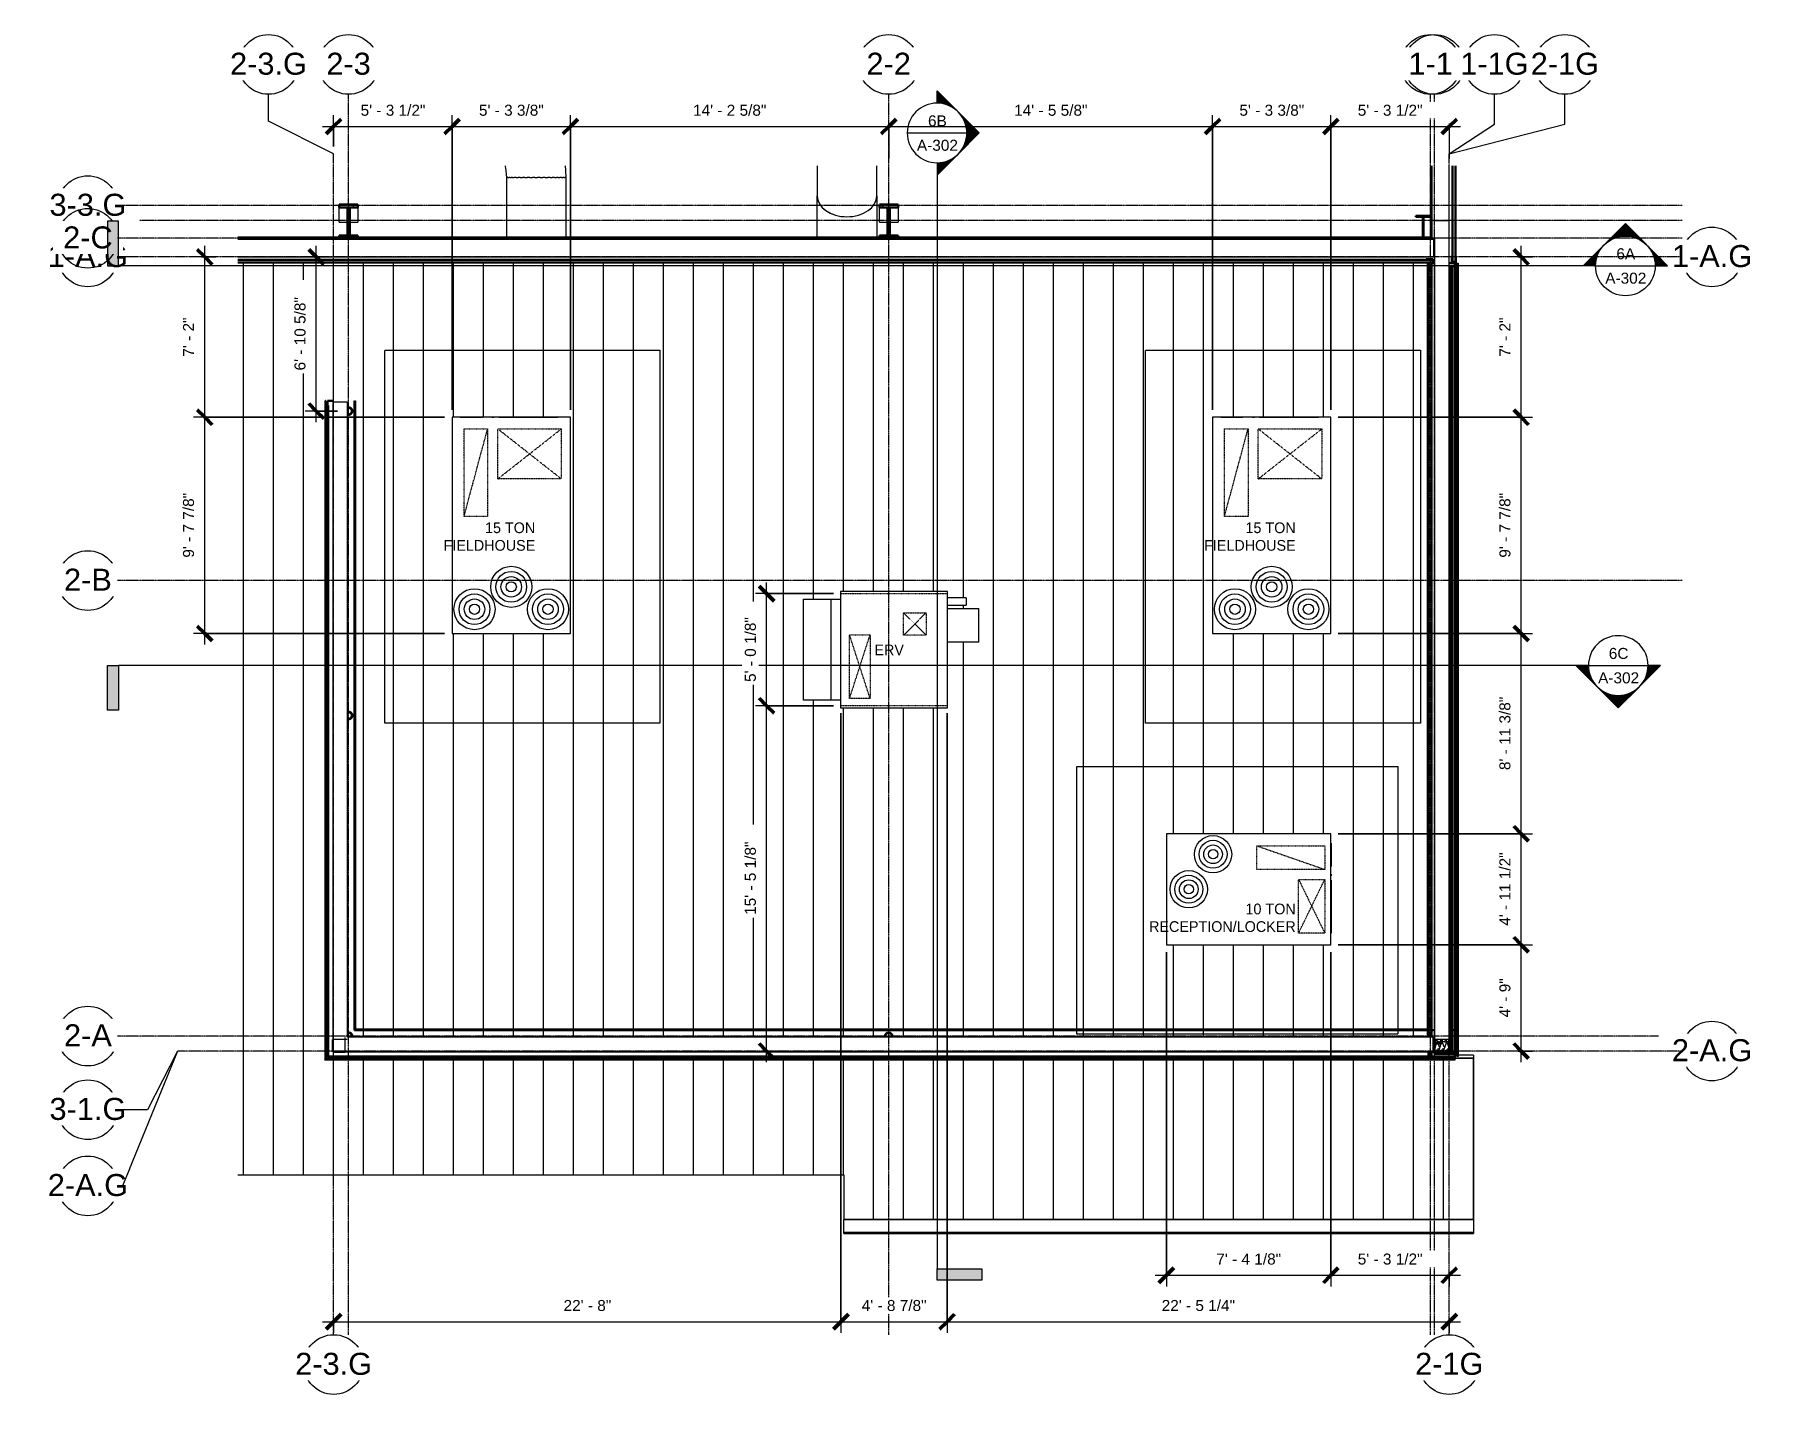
# Model space of a CAD drawing. Header units: inches. Extents: x 21290 to 29202, y -23522 to -20467.
# Drawn here: x 26974 to 27901, y -22979 to -22250 of the extents above; entities that cross this region are included whole.
import ezdxf

# ---------------------------------------------------------------- set-up
doc = ezdxf.new("R2010")
doc.units = ezdxf.units.IN
doc.header["$MEASUREMENT"] = 0
for name, pattern in [('Dash', [0.25, 0.125, -0.125]), ('Grid Line 1_2_', [0.875, 0.5, -0.125, 0.125, -0.125]), ('Hidden', [0.28125, 0.1875, -0.09375])]:
    doc.linetypes.add(name, pattern=pattern)
for name, color, linetype, lineweight in [('A-ANNO-DIMS', 211, 'Continuous', 9), ('A-ANNO-DIMS-64', 211, 'Continuous', 9), ('A-GLAZ-CWMG', 51, 'Continuous', 9), ('A-ROOF', 132, 'Continuous', 9), ('A-ROOF-OTLN', 132, 'Continuous', 9), ('A-ROOF-PATT', 132, 'Continuous', 9), ('A-WALL', 113, 'Continuous', 9), ('A-WALL-PATT', 111, 'Continuous', 25), ('G-ANNO-SYMB', 111, 'Continuous', 9), ('M-EQPM', 50, 'Continuous', 9), ('M-EQPM-HDLN', 50, 'Dash', 9), ('M-EQPM-IDEN', 50, 'Continuous', 9), ('M-HVAC-DUCT', 70, 'Continuous', 9), ('S-BEAM', 12, 'Continuous', 9), ('S-COLS', 52, 'Continuous', 9), ('S-GRID', 1, 'Continuous', 9), ('S-GRID-IDEN', 1, 'Continuous', 9)]:
    doc.layers.add(name, color=color, linetype=linetype, lineweight=lineweight)
doc.styles.add('Arial_2', font='arial.ttf', dxfattribs={"height": 11.802395})
doc.styles.add('Arial_3', font='arial.ttf', dxfattribs={"height": 5.901198})
doc.styles.add('Century Gothic_1', font='GOTHIC.TTF', dxfattribs={"height": 5.748447})
doc.dimstyles.new('OD_Dimension', dxfattribs={"dimscale": 12, "dimtxt": 6, "dimasz": 0.666667, "dimexe": 0.5, "dimexo": 0.333333, "dimgap": 0.333333, "dimtad": 1, "dimdec": 3, "dimrnd": 0.125, "dimzin": 1, "dimdsep": 46, "dimlunit": 4, "dimtxsty": 'Arial_3', "dimblk1": 'OBLIQUE', "dimblk2": 'OBLIQUE', "dimsah": 1, "dimcen": 0.09, "dimdle": 0.5, "dimazin": 0, "dimtfac": 1, "dimtdec": 4, "dimtix": 1, "dimtmove": 0, "dimatfit": 3, "dimfxl": 1, "dimtvp": 1, "dimtfill": 1, "dimfrac": 2, "dimtolj": 1, "dimtzin": 0, "dimarcsym": 2})
doc.dimstyles.new('OD_Dimension_1', dxfattribs={"dimscale": 12, "dimtxt": 6, "dimasz": 0.666667, "dimexe": 0.5, "dimexo": 0.333333, "dimgap": 0.333333, "dimtad": 1, "dimdec": 3, "dimrnd": 0.125, "dimzin": 1, "dimdsep": 46, "dimlunit": 4, "dimtxsty": 'Arial_3', "dimblk1": 'OBLIQUE', "dimblk2": 'OBLIQUE', "dimsah": 1, "dimcen": 0.09, "dimdle": 0.5, "dimazin": 0, "dimtfac": 1, "dimtdec": 4, "dimtix": 1, "dimtmove": 0, "dimatfit": 3, "dimfxl": 1, "dimtvp": 1, "dimtfill": 1, "dimfrac": 2, "dimtolj": 1, "dimtzin": 0, "dimarcsym": 2})
doc.dimstyles.new('OD_Dimension_2', dxfattribs={"dimscale": 12, "dimtxt": 6, "dimasz": 0.666667, "dimexe": 0.5, "dimexo": 0.333333, "dimgap": 0.333333, "dimtad": 1, "dimdec": 3, "dimrnd": 0.125, "dimzin": 1, "dimdsep": 46, "dimlunit": 4, "dimtxsty": 'Arial_3', "dimblk1": 'OBLIQUE', "dimblk2": 'OBLIQUE', "dimsah": 1, "dimcen": 0.09, "dimdle": 0.5, "dimazin": 0, "dimtfac": 1, "dimtdec": 4, "dimtix": 1, "dimtmove": 0, "dimatfit": 3, "dimfxl": 1, "dimtvp": 1, "dimtfill": 1, "dimfrac": 2, "dimtolj": 1, "dimtzin": 0, "dimarcsym": 2})
pattern_1 = [(45, (1450.432, 0), (-6.3356768, 6.3356768), []), (45, (1450.432, 9.6), (-6.3356768, 6.3356768), [])]
pattern_2 = [(225, (27141.822, -22360.053), (6.3356768, -6.3356768), []), (225, (27141.822, -22369.653), (6.3356768, -6.3356768), [])]
pattern_3 = [(225, (27431.322, -22360.053), (6.3356768, -6.3356768), []), (225, (27431.322, -22369.653), (6.3356768, -6.3356768), [])]

msp = doc.modelspace()

# ---------------------------------------------------------------- texts
at = {"layer": 'G-ANNO-SYMB', "char_height": 5.9012, "attachment_point": 2, "line_spacing_factor": 0.938532, "style": 'Arial_3'}
for s, insert, width in [('6B', (27457.4538, -22293.6606), 12.024), ('A-302', (27457.4538, -22306.7514), 26.208), ('6A', (27826.4273, -22364.9109), 12.024), ('A-302', (27826.4273, -22378.0017), 26.208), ('6C', (27822.5962, -22579.1842), 12.528), ('A-302', (27822.5962, -22592.275), 26.208)]:
    msp.add_mtext(s, dxfattribs=dict(at, insert=insert, width=width))
at = {"layer": 'M-EQPM-IDEN', "char_height": 5.74845, "attachment_point": 3, "line_spacing_factor": 0.984117, "style": 'Century Gothic_1'}
for s, insert, width in [('15 TON\\PFIELDHOUSE', (27649.4945, -22511.8901), 53.784), ('ERV', (27439.4945, -22577.3722), 17.28)]:
    msp.add_mtext(s, dxfattribs=dict(at, insert=insert, width=width))

# ---------------------------------------------------------------- blocks, each defined once
blk = doc.blocks.new('Carrier_48TC_Standard_Efficiency_Gas_Heat_Electric_Cooling_Packaged_Rooftop_Unit_3_to_15_nominal_tons - 15 ton 48TC__16-873539-Roof Low - Callout 6')
at = {"layer": 'M-EQPM', "color": 43, "linetype": 'Hidden', "lineweight": 18}
for p, q in [((-105.94, -79.69), (-105.94, 67.69)), ((-105.94, 67.69), (93.94, 67.69)), ((93.94, 67.69), (93.94, -79.69)), ((93.94, -79.69), (-105.94, -79.69))]:
    blk.add_line(p, q, dxfattribs=at)
at = {"layer": 'M-EQPM', "color": 43, "lineweight": 18}
for p, q in [((57.94, 31.69), (-57.94, 31.69)), ((-57.94, 31.69), (-57.94, -31.69)), ((57.94, -31.69), (57.94, 31.69)), ((58.06, 27.31), (57.94, 27.31)), ((58.06, 27.31), (58.06, 15.44)), ((57.94, 15.44), (58.06, 15.44)), ((58.06, 10.34), (57.94, 10.34)), ((57.94, 9.29), (58.06, 9.29)), ((58.06, 10.32), (58.06, 10.34)), ((58.06, 10.34), (58.06, 9.29)), ((58.06, 9.29), (58.06, 9.31)), ((58.06, 6.69), (57.94, 6.69)), ((58.06, 6.69), (58.06, -25.06)), ((57.94, -25.06), (58.06, -25.06)), ((-57.94, -31.69), (57.94, -31.69))]:
    blk.add_line(p, q, dxfattribs=at)
for centre, radius in [((-44.94, 19.69), 11), ((-44.94, 19.69), 8.25), ((-44.94, 19.69), 5.5), ((-44.94, 19.69), 2.75), ((-32.94, 0), 11), ((-32.94, 0), 8.25), ((-32.94, 0), 5.5), ((-32.94, 0), 2.75), ((-44.94, -19.69), 11), ((-44.94, -19.69), 8.25), ((-44.94, -19.69), 5.5), ((-44.94, -19.69), 2.75)]:
    blk.add_circle(centre, radius, dxfattribs=at)
at = {"layer": 'M-EQPM-HDLN', "color": 43, "lineweight": 18}
for p, q in [((4.81, 25.31), (51.69, 12.69)), ((4.81, 12.69), (4.81, 25.31)), ((4.81, 25.31), (51.69, 25.31)), ((51.69, 25.31), (51.69, 12.69)), ((51.69, 12.69), (4.81, 12.69)), ((24.94, -26.81), (51.69, 7.19)), ((24.94, 7.19), (51.69, -26.81)), ((24.94, -26.81), (24.94, 7.19)), ((24.94, 7.19), (51.69, 7.19)), ((51.69, 7.19), (51.69, -26.81)), ((51.69, -26.81), (24.94, -26.81))]:
    blk.add_line(p, q, dxfattribs=at)
blk = doc.blocks.new('Carrier_48TC_Standard_Efficiency_Gas_Heat_Electric_Cooling_Packaged_Rooftop_Unit_3_to_15_nominal_tons - 10 ton 48TC__12-1646492-Roof Low - Callout 6')
at = {"layer": 'M-EQPM', "color": 43, "linetype": 'Hidden', "lineweight": 18}
for p, q in [((-92.06, -75.06), (-92.06, 65.75)), ((-92.06, 65.75), (80.06, 65.75)), ((80.06, 65.75), (80.06, -75.06)), ((-92.06, -77.75), (-92.06, -75.63)), ((80.06, -77.75), (-92.06, -77.75)), ((80.06, -75.62), (80.06, -77.75))]:
    blk.add_line(p, q, dxfattribs=at)
at = {"layer": 'M-EQPM', "color": 43, "lineweight": 18}
for p, q in [((44.06, 29.75), (-44.06, 29.75)), ((-44.06, 29.75), (-44.06, -29.75)), ((44.06, -29.75), (44.06, 29.75)), ((44.19, 24.75), (44.06, 24.75)), ((44.19, 24.75), (44.19, 12.12)), ((44.06, 12.12), (44.19, 12.12)), ((44.19, 8.15), (44.06, 8.15)), ((44.06, 7.1), (44.19, 7.1)), ((44.19, 4.87), (44.06, 4.87)), ((44.19, 8.13), (44.19, 8.15)), ((44.19, 8.15), (44.19, 7.1)), ((44.19, 7.1), (44.19, 7.12)), ((44.19, 4.87), (44.19, -23.5)), ((44.06, -23.5), (44.19, -23.5)), ((-44.06, -29.75), (44.06, -29.75))]:
    blk.add_line(p, q, dxfattribs=at)
for centre, radius in [((-19.06, 18.75), 10), ((-19.06, 18.75), 7.5), ((-19.06, 18.75), 5), ((-19.06, 18.75), 2.5), ((-32.06, 0), 10), ((-32.06, 0), 7.5), ((-32.06, 0), 5), ((-32.06, 0), 2.5)]:
    blk.add_circle(centre, radius, dxfattribs=at)
at = {"layer": 'M-EQPM-HDLN', "color": 43, "lineweight": 18}
for p, q in [((4.44, 23.25), (40.81, 10.62)), ((4.44, 10.62), (4.44, 23.25)), ((4.44, 23.25), (40.81, 23.25)), ((40.81, 23.25), (40.81, 10.62)), ((40.81, 10.62), (4.44, 10.62)), ((26.81, -23.5), (40.81, 5.25)), ((26.81, 5.25), (40.81, -23.5)), ((26.81, -23.5), (26.81, 5.25)), ((26.81, 5.25), (40.81, 5.25)), ((40.81, 5.25), (40.81, -23.5)), ((40.81, -23.5), (26.81, -23.5))]:
    blk.add_line(p, q, dxfattribs=at)
blk = doc.blocks.new('he3xrtf - 115 V Single Phase-880047-Roof Low - Callout 6')
at = {"layer": 'M-EQPM', "color": 43, "lineweight": 18}
for p, q in [((28.63, 31.19), (-28.62, 31.19)), ((-28.62, 31.19), (-28.62, -31.19)), ((28.63, -31.19), (28.63, 31.19)), ((28.63, 27), (33.75, 27)), ((28.63, -27), (28.63, 27)), ((33.75, 27), (48.5, 27)), ((33.75, 27), (33.75, -27)), ((48.5, 27), (48.5, -27)), ((-45.37, -4), (-28.62, -4)), ((-45.37, -4), (-45.37, -22)), ((-28.62, -4), (-28.62, -22)), ((-28.62, -22), (-45.37, -22)), ((-38.75, -27.81), (-38.75, -23.81)), ((-28.62, -23.81), (-38.75, -23.81)), ((-38.75, -27.81), (-28.62, -27.81)), ((33.75, -27), (28.63, -27)), ((48.5, -27), (33.75, -27)), ((-28.62, -31.19), (28.63, -31.19))]:
    blk.add_line(p, q, dxfattribs=at)
at = {"layer": 'M-EQPM-HDLN', "color": 43, "lineweight": 18}
for p, q in [((-28.44, -30.06), (-28.44, 30.06)), ((-28.44, 30.06), (28.44, 30.06)), ((28.44, 30.06), (28.44, -30.06)), ((23.84, 26.09), (12.84, -7.91)), ((12.84, 26.09), (23.84, -7.91)), ((12.84, -7.91), (12.84, 26.09)), ((12.84, 26.09), (23.84, 26.09)), ((23.84, 26.09), (23.84, -7.91)), ((-17.16, -7.78), (-5.16, -19.78)), ((-5.16, -7.78), (-17.16, -19.78)), ((-17.16, -19.78), (-17.16, -7.78)), ((-17.16, -7.78), (-5.16, -7.78)), ((-5.16, -7.78), (-5.16, -19.78)), ((23.84, -7.91), (12.84, -7.91)), ((-5.16, -19.78), (-17.16, -19.78)), ((28.44, -30.06), (-28.44, -30.06))]:
    blk.add_line(p, q, dxfattribs=at)
blk = doc.blocks.new('Rectangular Mullion - Profile_Polycarbonate_Upper and left-1528482-Roof Low - Callout 6')
at = {"layer": 'A-GLAZ-CWMG', "color": 250, "lineweight": 30}
for p, q in [((-3.622, 1.141125), (0, 1.141125)), ((-3.622, 0.787125), (-3.622, 1.141125)), ((-3.372, 0.787125), (-3.622, 0.787125)), ((-0.0625, 1.078625), (-3.5595, 1.078625)), ((-3.5595, 1.078625), (-3.5595, 0.849625)), ((-3.5595, 0.849625), (-3.372, 0.849625)), ((-3.372, 0.849625), (-3.372, 0.787125)), ((-0.0625, -0.922375), (-0.0625, 1.078625)), ((0, 1.141125), (0, -0.984875)), ((-2.834, -0.984875), (-2.834, -0.859875)), ((-2.834, -0.859875), (-2.7715, -0.859875)), ((0, -0.984875), (-2.834, -0.984875)), ((-2.7715, -0.859875), (-2.7715, -0.922375)), ((-2.7715, -0.922375), (-0.0625, -0.922375))]:
    blk.add_line(p, q, dxfattribs=at)
blk = doc.blocks.new('Girt_C - 8_D-1732030-Roof Low - Callout 6')
at = {"layer": 'S-BEAM', "color": 43, "lineweight": 18}
for p, q in [((25689.64, -22795.62), (25689.64, -22787.99)), ((26272.64, -22787.8), (25690.83, -22787.8)), ((26272.64, -22787.8), (26272.64, -22787.99)), ((26272.64, -22787.99), (26272.64, -22795.62)), ((25689.64, -22795.8), (25689.64, -22795.62)), ((25689.64, -22795.8), (26272.64, -22795.8)), ((26272.64, -22795.62), (26272.64, -22795.8))]:
    blk.add_line(p, q, dxfattribs=at)
blk = doc.blocks.new('Girt_C - 8_D-1405606-Roof Low - Callout 6')
at = {"layer": 'S-BEAM', "color": 43, "lineweight": 18}
for p, q in [((25682.89, -22447.3), (25682.89, -22789.05)), ((25682.89, -22447.3), (25683.08, -22447.3)), ((25683.08, -22447.3), (25690.7, -22447.3)), ((25690.7, -22447.3), (25690.89, -22447.3)), ((25690.89, -22787.86), (25690.89, -22447.3)), ((25683.08, -22789.05), (25682.89, -22789.05)), ((25690.7, -22789.05), (25683.08, -22789.05))]:
    blk.add_line(p, q, dxfattribs=at)
blk = doc.blocks.new('columns and girder2 - one-1334686-Roof Low - Callout 6')
at = {"layer": 'S-BEAM'}
h = blk.add_hatch(dxfattribs=at)
h.set_pattern_fill('FP_25', color=8, style=0, pattern_type=2)
h.set_pattern_definition(pattern_2)
h.paths.add_polyline_path([(0, -1.25), (-5, -1.25), (-5, -2), (5, -2), (5, -1.25)], flags=0)
h.paths.add_polyline_path([(-5, -17.03), (-5, -18.55), (5, -18.55), (5, -17.03)], flags=0)
h = blk.add_hatch(dxfattribs=at)
h.set_pattern_fill('FP_25', color=8, style=0, pattern_type=2)
h.set_pattern_definition(pattern_2)
h.paths.add_polyline_path([(-0.63, -2), (-0.63, -17.03), (0.62, -17.03), (0.62, -2)], flags=0)
at = {"layer": 'S-BEAM', "color": 250, "lineweight": 30}
for p, q in [((-5, -1.25), (-5, -2)), ((-5, -2), (5, -2)), ((0.62, -2), (-0.63, -2)), ((-0.63, -2), (-0.63, -17.03)), ((0.62, -17.03), (0.62, -2)), ((5, -2), (5, -1.25)), ((5, -17.03), (-5, -17.03)), ((-5, -17.03), (-5, -18.55)), ((-5, -18.55), (5, -18.55)), ((-0.63, -17.03), (0.62, -17.03)), ((5, -18.55), (5, -17.03))]:
    blk.add_line(p, q, dxfattribs=at)
at = {"layer": 'S-BEAM', "color": 43, "lineweight": 18}
for p, q in [((-5, -17.03), (-5, -9.2)), ((-0.63, -9.2), (-5, -9.2)), ((5, -9.2), (0.62, -9.2)), ((5, -9.2), (5, -17.03))]:
    blk.add_line(p, q, dxfattribs=at)
blk = doc.blocks.new('columns and girder2 - one-V16-Roof Low - Callout 6')
at = {"layer": 'S-BEAM'}
h = blk.add_hatch(dxfattribs=at)
h.set_pattern_fill('FP_26', color=8, style=0, pattern_type=2)
h.set_pattern_definition(pattern_3)
h.paths.add_polyline_path([(5, -1.25), (-5, -1.25), (-5, -2), (5, -2)], flags=0)
h.paths.add_polyline_path([(-5, -17.03), (-5, -18.55), (5, -18.55), (5, -17.03)], flags=0)
h = blk.add_hatch(dxfattribs=at)
h.set_pattern_fill('FP_26', color=8, style=0, pattern_type=2)
h.set_pattern_definition(pattern_3)
h.paths.add_polyline_path([(-0.63, -2), (-0.63, -17.03), (0.62, -17.03), (0.62, -2)], flags=0)
at = {"layer": 'S-BEAM', "color": 250, "lineweight": 30}
for p, q in [((-5, -1.25), (-5, -2)), ((-5, -2), (5, -2)), ((0.62, -2), (-0.63, -2)), ((-0.63, -2), (-0.63, -17.03)), ((0.62, -17.03), (0.62, -2)), ((5, -2), (5, -1.25)), ((5, -17.03), (-5, -17.03)), ((-5, -17.03), (-5, -18.55)), ((-5, -18.55), (5, -18.55)), ((-0.63, -17.03), (0.62, -17.03)), ((5, -18.55), (5, -17.03))]:
    blk.add_line(p, q, dxfattribs=at)
at = {"layer": 'S-BEAM', "color": 43, "lineweight": 18}
for p, q in [((-5, -17.03), (-5, -9.2)), ((-0.63, -9.2), (-5, -9.2)), ((5, -9.2), (0.62, -9.2)), ((5, -9.2), (5, -17.03))]:
    blk.add_line(p, q, dxfattribs=at)
blk = doc.blocks.new('Girt_C - 8_D-1405608-Roof Low - Callout 6')
at = {"layer": 'S-BEAM', "color": 43, "lineweight": 18}
for p, q in [((26273.58, -22350.05), (26281.2, -22350.05)), ((26281.3, -22350.05), (26281.34, -22350.05)), ((26281.39, -22789.05), (26281.39, -22350.05)), ((26273.39, -22359.55), (26273.39, -22789.05)), ((26273.58, -22789.05), (26273.39, -22789.05)), ((26281.2, -22789.05), (26273.58, -22789.05)), ((26281.39, -22789.05), (26281.2, -22789.05))]:
    blk.add_line(p, q, dxfattribs=at)
blk = doc.blocks.new('Girt_Z - 10_D-1732176-Roof Low - Callout 6')
at = {"layer": 'S-BEAM', "color": 43, "lineweight": 18}
for p, q in [((26271.39, -22359.55), (25632.1, -22359.55)), ((26272.89, -22360.13), (25632.1, -22360.13)), ((26272.89, -22360.2), (25632.1, -22360.2)), ((26272.89, -22359.55), (26272.04, -22359.55)), ((26272.89, -22359.55), (26272.89, -22360.13)), ((26272.89, -22360.13), (26272.89, -22360.2)), ((26272.89, -22360.2), (26272.89, -22369.37)), ((25632.1, -22369.55), (26272.89, -22369.55)), ((26272.89, -22369.37), (26272.89, -22369.55))]:
    blk.add_line(p, q, dxfattribs=at)
blk = doc.blocks.new('Girt_Z - 10_D-1223971-Roof Low - Callout 6')
at = {"layer": 'S-BEAM', "color": 43, "lineweight": 18}
for p, q in [((26271.39, -22320.77), (26271.39, -22359.55)), ((26271.96, -22320.77), (26271.96, -22359.55)), ((26272.04, -22320.77), (26272.04, -22359.55)), ((26281.39, -22359.55), (26281.39, -22320.77)), ((26271.96, -22359.55), (26271.39, -22359.55)), ((26272.04, -22359.55), (26271.96, -22359.55)), ((26281.2, -22359.55), (26272.89, -22359.55)), ((26281.3, -22359.55), (26281.2, -22359.55)), ((26281.39, -22359.55), (26281.34, -22359.55))]:
    blk.add_line(p, q, dxfattribs=at)
blk = doc.blocks.new('Rectangular Mullion - Profile_Polycarbonate_right-1125060-Roof Low - Callout 6')
at = {"layer": 'A-GLAZ-CWMG', "color": 250, "lineweight": 30}
for p, q in [((0, 1.141125), (-3.622, 1.141125)), ((-3.622, 1.141125), (-3.622, 0.787125)), ((-3.622, 0.787125), (-3.372, 0.787125)), ((-3.5595, 0.849625), (-3.5595, 1.078625)), ((-3.5595, 1.078625), (-0.0625, 1.078625)), ((-3.372, 0.849625), (-3.5595, 0.849625)), ((-3.372, 0.787125), (-3.372, 0.849625)), ((-0.0625, 1.078625), (-0.0625, -0.922375)), ((0, -0.984875), (0, 1.141125)), ((-2.7715, -0.859875), (-2.834, -0.859875)), ((-2.834, -0.859875), (-2.834, -0.984875)), ((-2.834, -0.984875), (0, -0.984875)), ((-2.7715, -0.922375), (-2.7715, -0.859875)), ((-0.0625, -0.922375), (-2.7715, -0.922375))]:
    blk.add_line(p, q, dxfattribs=at)
blk = doc.blocks.new('Dimension Lumber - 5_5 x 7_5 Glulam-1730133-Roof Low - Callout 6')
at = {"layer": 'S-BEAM', "color": 43, "lineweight": 18}
blk.add_line((26272.95, -22799.18), (26272.95, -22799.04), dxfattribs=at)
blk = doc.blocks.new('HSS-Hollow Structural Section - HSS1-1_2X1-1_2X1_8 - Obsolete-1395972-Roof Low - Callout 6')
at = {"layer": 'S-BEAM', "color": 43, "lineweight": 18}
for p, q in [((26272.64, -22799.04), (26294.39, -22799.04)), ((26285.64, -22797.5), (26284.7, -22797.5)), ((26294.39, -22797.5), (26286.2, -22797.5)), ((26294.39, -22797.5), (26294.39, -22797.54)), ((26294.39, -22797.54), (26294.39, -22797.79)), ((26294.39, -22797.79), (26294.39, -22798.82)), ((26294.39, -22798.82), (26294.39, -22799.04))]:
    blk.add_line(p, q, dxfattribs=at)
blk = doc.blocks.new('Round Elbow - 1_0 D-1542880-Roof Low - Callout 6')
at = {"layer": 'M-HVAC-DUCT', "color": 43, "lineweight": 18}
for p, q in [((25776.12, -22327.05), (25775.98, -22327.05)), ((25776.72, -22327.05), (25776.36, -22327.05)), ((25777.79, -22327.05), (25777.2, -22327.05)), ((25779.29, -22327.05), (25778.49, -22327.05)), ((25780.67, -22327.05), (25780.19, -22327.05)), ((25781.18, -22327.05), (25780.67, -22327.05)), ((25783.39, -22327.05), (25782.24, -22327.05)), ((25785.86, -22327.05), (25784.59, -22327.05)), ((25788.52, -22327.05), (25787.17, -22327.05)), ((25791.29, -22327.05), (25789.89, -22327.05)), ((25794.07, -22327.05), (25792.68, -22327.05)), ((25796.8, -22327.05), (25795.45, -22327.05)), ((25799.37, -22327.05), (25798.11, -22327.05)), ((25801.73, -22327.05), (25800.58, -22327.05)), ((25803.3, -22327.05), (25802.79, -22327.05)), ((25803.78, -22327.05), (25803.3, -22327.05)), ((25805.48, -22327.05), (25804.68, -22327.05)), ((25806.77, -22327.05), (25806.18, -22327.05)), ((25807.6, -22327.05), (25807.24, -22327.05)), ((25807.98, -22327.05), (25807.85, -22327.05))]:
    blk.add_line(p, q, dxfattribs=at)
at = {"layer": 'M-HVAC-DUCT', "color": 43, "lineweight": 18, "flags": 128}
for points in [[(25775.28, -22320.77), (25775.36, -22321.1), (25775.73, -22323.23), (25775.94, -22325.46), (25775.98, -22327.05)], [(25807.98, -22327.05), (25807.85, -22323.05), (25807.63, -22320.77)]]:
    blk.add_lwpolyline(points, dxfattribs=at)
blk = doc.blocks.new('Round Elbow - 1_0 D-1571915-Roof Low - Callout 6')
at = {"layer": 'M-HVAC-DUCT', "color": 43, "lineweight": 18, "flags": 128}
for points in [[(25942.54, -22358.8), (25942.54, -22356.12), (25942.54, -22352.93), (25942.54, -22349.81), (25942.54, -22346.78), (25942.54, -22343.88), (25942.54, -22341.14), (25942.54, -22338.58), (25942.54, -22336.72)], [(25974.54, -22336.72), (25974.54, -22339.11), (25974.54, -22341.71), (25974.54, -22344.49), (25974.54, -22347.42), (25974.54, -22350.47), (25974.54, -22353.61), (25974.54, -22356.8), (25974.54, -22358.8)]]:
    blk.add_lwpolyline(points, dxfattribs=at)
at = {"layer": 'M-HVAC-DUCT', "color": 43, "lineweight": 18}
for start_param, end_param in [(3.141593, 4.712389), (4.712389, 6.283185)]:
    blk.add_ellipse((25958.54, -22336.72), major_axis=(16, 0), ratio=0.707107, start_param=start_param, end_param=end_param, dxfattribs=at)
blk = doc.blocks.new('Grid - Grid Head - Circle-14747-Roof Low - Callout 6')
at = {"layer": 'S-GRID-IDEN'}
blk.add_circle((0, 0), 0.25, dxfattribs=at)
blk = doc.blocks.new('Section - 3_32_ x 3_8_-18514-Roof Low - Callout 6')
at = {"layer": 'G-ANNO-SYMB'}
blk.add_hatch(color=256, dxfattribs=at).paths.add_polyline_path([(0, 0.375), (0, 0), (-0.09375, 0), (-0.09375, 0.375)], flags=0)
for p, q in [((0, 0.375), (-0.09375, 0.375)), ((-0.09375, 0.375), (-0.09375, 0)), ((0, 0), (0, 0.375)), ((-0.09375, 0), (0, 0))]:
    blk.add_line(p, q, dxfattribs=at)
blk = doc.blocks.new('Section - Section Head - Filled-1526-Roof Low - Callout 6')
at = {"layer": 'G-ANNO-SYMB'}
h = blk.add_hatch(color=256, dxfattribs=at)
edge = h.paths.add_edge_path(flags=0)
edge.add_line((-0.427, 0.177), (-0.25, 0.354))
edge.add_line((-0.25, 0.354), (-0.25, 0.25))
edge.add_arc((-0.25, 0), 0.25, 90, 135)
h = blk.add_hatch(color=256, dxfattribs=at)
edge = h.paths.add_edge_path(flags=0)
edge.add_arc((-0.25, 0), 0.25, 45, 90)
edge.add_line((-0.25, 0.25), (-0.25, 0.354))
edge.add_line((-0.25, 0.354), (-0.073, 0.177))
h = blk.add_hatch(color=256, dxfattribs=at)
edge = h.paths.add_edge_path(flags=0)
edge.add_arc((-0.25, 0), 0.25, 137.9216, 180)
edge.add_line((-0.5, 0), (-0.604, 0))
edge.add_line((-0.604, 0), (-0.436, 0.168))
h = blk.add_hatch(color=256, dxfattribs=at)
edge = h.paths.add_edge_path(flags=0)
edge.add_line((-0.064, 0.168), (0.104, 0))
edge.add_line((0.104, 0), (0, 0))
edge.add_arc((-0.25, 0), 0.25, 0, 42.0784)
for p, q in [((-0.25, 0.354), (-0.604, 0)), ((-0.25, 0.354), (-0.427, 0.177)), ((-0.25, 0.354), (0.104, 0)), ((-0.25, 0.25), (-0.25, 0.354)), ((-0.073, 0.177), (-0.25, 0.354)), ((-0.25, 0.354), (-0.25, 0.25)), ((-0.436, 0.168), (-0.604, 0)), ((0.104, 0), (-0.064, 0.168)), ((-0.604, 0), (-0.5, 0)), ((0, 0), (0.104, 0)), ((-0.5, 0), (-0.604, 0)), ((0, 0), (0.104, 0))]:
    blk.add_line(p, q, dxfattribs=at)
for start, end in [(360, 180), (137.9216, 180), (90, 135), (45, 90), (0, 42.0784), (180, 360)]:
    blk.add_arc((-0.25, 0), 0.25, start, end, dxfattribs=at)
blk = doc.blocks.new('DIMBLOCK1-Roof Low - Callout 6')
at = {"layer": 'A-ANNO-DIMS-64'}
for p, q in [((27127.82, -22299.62), (27197.32, -22299.62)), ((27133.82, -22310.37), (27133.82, -22293.62)), ((27133.82, -22299.62), (27133.82, -22310.37)), ((27197.32, -22451.55), (27197.32, -22293.62)), ((27197.32, -22299.62), (27197.32, -22451.55))]:
    blk.add_line(p, q, dxfattribs=at)
at = {"layer": 'A-ANNO-DIMS-64', "lineweight": 50}
for p, q in [((27133.82, -22299.62), (27129.82, -22303.62)), ((27133.82, -22299.62), (27137.82, -22295.62)), ((27197.32, -22299.62), (27193.32, -22303.62)), ((27197.32, -22299.62), (27201.32, -22295.62))]:
    blk.add_line(p, q, dxfattribs=at)
at = {"layer": 'A-ANNO-DIMS-64', "color": 0, "insert": (27148.26, -22287.97), "char_height": 5.9012, "width": 41.5385, "attachment_point": 1, "line_spacing_factor": 0.938532, "style": 'Arial_3', "bg_fill": 3, "box_fill_scale": 1.25, "bg_fill_color": 0, "bg_fill_transparency": 0}
blk.add_mtext('5\' - 3 1/2"', dxfattribs=at)
blk = doc.blocks.new('_Oblique')
at = {"color": 0, "linetype": 'ByBlock', "lineweight": -2}
blk.add_line((-0.5, -0.5), (0.5, 0.5), dxfattribs=at)
blk = doc.blocks.new('DIMBLOCK2-Roof Low - Callout 6')
at = {"layer": 'A-ANNO-DIMS-64', "lineweight": 50}
for p, q in [((27197.32, -22299.62), (27193.32, -22303.62)), ((27197.32, -22299.62), (27201.32, -22295.62)), ((27260.7, -22299.62), (27256.7, -22303.62)), ((27260.7, -22299.62), (27264.7, -22295.62))]:
    blk.add_line(p, q, dxfattribs=at)
at = {"layer": 'A-ANNO-DIMS-64'}
for p, q in [((27197.32, -22451.55), (27197.32, -22293.62)), ((27197.32, -22299.62), (27260.7, -22299.62)), ((27197.32, -22299.62), (27197.32, -22451.55)), ((27260.7, -22451.55), (27260.7, -22293.62)), ((27260.7, -22299.62), (27260.7, -22451.55))]:
    blk.add_line(p, q, dxfattribs=at)
at = {"layer": 'A-ANNO-DIMS-64', "color": 0, "insert": (27211.7, -22287.97), "char_height": 5.9012, "width": 41.5385, "attachment_point": 1, "line_spacing_factor": 0.938532, "style": 'Arial_3', "bg_fill": 3, "box_fill_scale": 1.25, "bg_fill_color": 0, "bg_fill_transparency": 0}
blk.add_mtext('5\' - 3 3/8"', dxfattribs=at)
blk = doc.blocks.new('DIMBLOCK3-Roof Low - Callout 6')
at = {"layer": 'A-ANNO-DIMS-64', "lineweight": 50}
for p, q in [((27260.7, -22299.62), (27256.7, -22303.62)), ((27260.7, -22299.62), (27264.7, -22295.62)), ((27431.32, -22299.62), (27427.32, -22303.62)), ((27431.32, -22299.62), (27435.32, -22295.62))]:
    blk.add_line(p, q, dxfattribs=at)
at = {"layer": 'A-ANNO-DIMS-64'}
for p, q in [((27260.7, -22451.55), (27260.7, -22293.62)), ((27260.7, -22299.62), (27431.32, -22299.62)), ((27260.7, -22299.62), (27260.7, -22451.55)), ((27431.32, -22297.97), (27431.32, -22305.62)), ((27431.32, -22299.62), (27431.32, -22316.82))]:
    blk.add_line(p, q, dxfattribs=at)
at = {"layer": 'A-ANNO-DIMS-64', "color": 0, "insert": (27326.44, -22287.97), "char_height": 5.9012, "width": 46.9662, "attachment_point": 1, "line_spacing_factor": 0.938532, "style": 'Arial_3', "bg_fill": 3, "box_fill_scale": 1.25, "bg_fill_color": 0, "bg_fill_transparency": 0}
blk.add_mtext('14\' - 2 5/8"', dxfattribs=at)
blk = doc.blocks.new('DIMBLOCK4-Roof Low - Callout 6')
at = {"layer": 'A-ANNO-DIMS-64', "lineweight": 50}
for p, q in [((27431.32, -22299.62), (27427.32, -22303.62)), ((27431.32, -22299.62), (27435.32, -22295.62)), ((27604.95, -22299.62), (27600.95, -22303.62)), ((27604.95, -22299.62), (27608.95, -22295.62))]:
    blk.add_line(p, q, dxfattribs=at)
at = {"layer": 'A-ANNO-DIMS-64'}
for p, q in [((27431.32, -22297.97), (27431.32, -22305.62)), ((27431.32, -22299.62), (27604.95, -22299.62)), ((27431.32, -22299.62), (27431.32, -22316.82)), ((27604.95, -22451.55), (27604.95, -22293.62)), ((27604.95, -22299.62), (27604.95, -22451.55))]:
    blk.add_line(p, q, dxfattribs=at)
at = {"layer": 'A-ANNO-DIMS-64', "color": 0, "insert": (27498.57, -22287.97), "char_height": 5.9012, "width": 46.9662, "attachment_point": 1, "line_spacing_factor": 0.938532, "style": 'Arial_3', "bg_fill": 3, "box_fill_scale": 1.25, "bg_fill_color": 0, "bg_fill_transparency": 0}
blk.add_mtext('14\' - 5 5/8"', dxfattribs=at)
blk = doc.blocks.new('DIMBLOCK5-Roof Low - Callout 6')
at = {"layer": 'A-ANNO-DIMS-64', "lineweight": 50}
for p, q in [((27604.95, -22299.62), (27600.95, -22303.62)), ((27604.95, -22299.62), (27608.95, -22295.62)), ((27668.32, -22299.62), (27664.32, -22303.62)), ((27668.32, -22299.62), (27672.32, -22295.62))]:
    blk.add_line(p, q, dxfattribs=at)
at = {"layer": 'A-ANNO-DIMS-64'}
for p, q in [((27604.95, -22451.55), (27604.95, -22293.62)), ((27604.95, -22299.62), (27668.32, -22299.62)), ((27604.95, -22299.62), (27604.95, -22451.55)), ((27668.32, -22451.55), (27668.32, -22293.62)), ((27668.32, -22299.62), (27668.32, -22451.55))]:
    blk.add_line(p, q, dxfattribs=at)
at = {"layer": 'A-ANNO-DIMS-64', "color": 0, "insert": (27619.33, -22287.97), "char_height": 5.9012, "width": 41.5385, "attachment_point": 1, "line_spacing_factor": 0.938532, "style": 'Arial_3', "bg_fill": 3, "box_fill_scale": 1.25, "bg_fill_color": 0, "bg_fill_transparency": 0}
blk.add_mtext('5\' - 3 3/8"', dxfattribs=at)
blk = doc.blocks.new('DIMBLOCK6-Roof Low - Callout 6')
at = {"layer": 'A-ANNO-DIMS-64', "lineweight": 50}
for p, q in [((27668.32, -22299.62), (27664.32, -22303.62)), ((27668.32, -22299.62), (27672.32, -22295.62)), ((27731.82, -22299.62), (27727.82, -22303.62)), ((27731.82, -22299.62), (27735.82, -22295.62))]:
    blk.add_line(p, q, dxfattribs=at)
at = {"layer": 'A-ANNO-DIMS-64'}
for p, q in [((27668.32, -22451.55), (27668.32, -22293.62)), ((27668.32, -22299.62), (27737.82, -22299.62)), ((27668.32, -22299.62), (27668.32, -22451.55)), ((27731.82, -22297.97), (27731.82, -22305.62)), ((27731.82, -22299.62), (27731.82, -22316.82))]:
    blk.add_line(p, q, dxfattribs=at)
at = {"layer": 'A-ANNO-DIMS-64', "color": 0, "insert": (27682.76, -22287.97), "char_height": 5.9012, "width": 41.5385, "attachment_point": 1, "line_spacing_factor": 0.938532, "style": 'Arial_3', "bg_fill": 3, "box_fill_scale": 1.25, "bg_fill_color": 0, "bg_fill_transparency": 0}
blk.add_mtext('5\' - 3 1/2"', dxfattribs=at)
blk = doc.blocks.new('DIMBLOCK7-Roof Low - Callout 6')
at = {"layer": 'A-ANNO-DIMS-64'}
for p, q in [((27672.32, -22738.3), (27776.35, -22738.3)), ((27770.35, -22738.3), (27672.32, -22738.3)), ((27770.35, -22801.3), (27770.35, -22738.3)), ((27768.69, -22795.3), (27776.35, -22795.3)), ((27770.35, -22795.3), (27768.69, -22795.3))]:
    blk.add_line(p, q, dxfattribs=at)
at = {"layer": 'A-ANNO-DIMS-64', "lineweight": 50}
for p, q in [((27770.35, -22738.3), (27766.35, -22734.3)), ((27770.35, -22738.3), (27774.35, -22742.3)), ((27770.35, -22795.3), (27766.35, -22791.3)), ((27770.35, -22795.3), (27774.35, -22799.3))]:
    blk.add_line(p, q, dxfattribs=at)
at = {"layer": 'A-ANNO-DIMS-64', "color": 0, "insert": (27758.69, -22777.28), "char_height": 5.901, "width": 25.1446, "attachment_point": 1, "rotation": 90, "line_spacing_factor": 0.938532, "style": 'Arial_3', "bg_fill": 3, "box_fill_scale": 1.25, "bg_fill_color": 0, "bg_fill_transparency": 0}
blk.add_mtext('4\' - 9"', dxfattribs=at)
blk = doc.blocks.new('DIMBLOCK8-Roof Low - Callout 6')
at = {"layer": 'A-ANNO-DIMS-64'}
for p, q in [((27672.32, -22678.8), (27776.35, -22678.8)), ((27770.35, -22678.8), (27672.32, -22678.8)), ((27770.35, -22738.3), (27770.35, -22678.8)), ((27672.32, -22738.3), (27776.35, -22738.3)), ((27770.35, -22738.3), (27672.32, -22738.3))]:
    blk.add_line(p, q, dxfattribs=at)
at = {"layer": 'A-ANNO-DIMS-64', "lineweight": 50}
for p, q in [((27770.35, -22678.8), (27766.35, -22674.8)), ((27770.35, -22678.8), (27774.35, -22682.8)), ((27770.35, -22738.3), (27766.35, -22734.3)), ((27770.35, -22738.3), (27774.35, -22742.3))]:
    blk.add_line(p, q, dxfattribs=at)
at = {"layer": 'A-ANNO-DIMS-64', "color": 0, "insert": (27758.69, -22728.12), "char_height": 5.9012, "width": 46.9662, "attachment_point": 1, "rotation": 90, "line_spacing_factor": 0.938532, "style": 'Arial_3', "bg_fill": 3, "box_fill_scale": 1.25, "bg_fill_color": 0, "bg_fill_transparency": 0}
blk.add_mtext('4\' - 11 1/2"', dxfattribs=at)
blk = doc.blocks.new('DIMBLOCK9-Roof Low - Callout 6')
at = {"layer": 'A-ANNO-DIMS-64'}
for p, q in [((27672.32, -22571.43), (27776.35, -22571.43)), ((27770.35, -22571.43), (27672.32, -22571.43)), ((27770.35, -22678.8), (27770.35, -22571.43)), ((27672.32, -22678.8), (27776.35, -22678.8)), ((27770.35, -22678.8), (27672.32, -22678.8))]:
    blk.add_line(p, q, dxfattribs=at)
at = {"layer": 'A-ANNO-DIMS-64', "lineweight": 50}
for p, q in [((27770.35, -22571.43), (27766.35, -22567.43)), ((27770.35, -22571.43), (27774.35, -22575.43)), ((27770.35, -22678.8), (27766.35, -22674.8)), ((27770.35, -22678.8), (27774.35, -22682.8))]:
    blk.add_line(p, q, dxfattribs=at)
at = {"layer": 'A-ANNO-DIMS-64', "color": 0, "insert": (27758.69, -22644.68), "char_height": 5.9012, "width": 46.9662, "attachment_point": 1, "rotation": 90, "line_spacing_factor": 0.938532, "style": 'Arial_3', "bg_fill": 3, "box_fill_scale": 1.25, "bg_fill_color": 0, "bg_fill_transparency": 0}
blk.add_mtext('8\' - 11 3/8"', dxfattribs=at)
blk = doc.blocks.new('DIMBLOCK10-Roof Low - Callout 6')
at = {"layer": 'A-ANNO-DIMS-64'}
for p, q in [((27672.32, -22455.55), (27776.35, -22455.55)), ((27770.35, -22455.55), (27672.32, -22455.55)), ((27770.35, -22571.43), (27770.35, -22455.55)), ((27672.32, -22571.43), (27776.35, -22571.43)), ((27770.35, -22571.43), (27672.32, -22571.43))]:
    blk.add_line(p, q, dxfattribs=at)
at = {"layer": 'A-ANNO-DIMS-64', "lineweight": 50}
for p, q in [((27770.35, -22455.55), (27766.35, -22451.55)), ((27770.35, -22455.55), (27774.35, -22459.55)), ((27770.35, -22571.43), (27766.35, -22567.43)), ((27770.35, -22571.43), (27774.35, -22575.43))]:
    blk.add_line(p, q, dxfattribs=at)
at = {"layer": 'A-ANNO-DIMS-64', "color": 0, "insert": (27758.69, -22530.8), "char_height": 5.9012, "width": 41.5385, "attachment_point": 1, "rotation": 90, "line_spacing_factor": 0.938532, "style": 'Arial_3', "bg_fill": 3, "box_fill_scale": 1.25, "bg_fill_color": 0, "bg_fill_transparency": 0}
blk.add_mtext('9\' - 7 7/8"', dxfattribs=at)
blk = doc.blocks.new('DIMBLOCK11-Roof Low - Callout 6')
at = {"layer": 'A-ANNO-DIMS-64', "lineweight": 50}
for p, q in [((27770.35, -22369.55), (27766.35, -22365.55)), ((27770.35, -22369.55), (27774.35, -22373.55)), ((27770.35, -22455.55), (27766.35, -22451.55)), ((27770.35, -22455.55), (27774.35, -22459.55))]:
    blk.add_line(p, q, dxfattribs=at)
at = {"layer": 'A-ANNO-DIMS-64'}
for p, q in [((27770.35, -22455.55), (27770.35, -22363.55)), ((27768.69, -22369.55), (27776.35, -22369.55)), ((27770.35, -22369.55), (27768.69, -22369.55)), ((27672.32, -22455.55), (27776.35, -22455.55)), ((27770.35, -22455.55), (27672.32, -22455.55))]:
    blk.add_line(p, q, dxfattribs=at)
at = {"layer": 'A-ANNO-DIMS-64', "color": 0, "insert": (27758.69, -22423.03), "char_height": 5.901, "width": 25.1446, "attachment_point": 1, "rotation": 90, "line_spacing_factor": 0.938532, "style": 'Arial_3', "bg_fill": 3, "box_fill_scale": 1.25, "bg_fill_color": 0, "bg_fill_transparency": 0}
blk.add_mtext('7\' - 2"', dxfattribs=at)
blk = doc.blocks.new('DIMBLOCK12-Roof Low - Callout 6')
at = {"layer": 'A-ANNO-DIMS-64', "lineweight": 50}
for p, q in [((27365.87, -22610.18), (27361.87, -22606.18)), ((27365.87, -22610.18), (27369.87, -22614.18)), ((27365.87, -22795.3), (27361.87, -22791.3)), ((27365.87, -22795.3), (27369.87, -22799.3))]:
    blk.add_line(p, q, dxfattribs=at)
at = {"layer": 'A-ANNO-DIMS-64'}
for p, q in [((27401.76, -22610.18), (27359.87, -22610.18)), ((27365.87, -22801.3), (27365.87, -22610.18)), ((27365.87, -22610.18), (27401.76, -22610.18)), ((27364.22, -22795.3), (27371.87, -22795.3)), ((27365.87, -22795.3), (27364.22, -22795.3))]:
    blk.add_line(p, q, dxfattribs=at)
at = {"layer": 'A-ANNO-DIMS-64', "color": 0, "insert": (27354.22, -22722.31), "char_height": 5.9012, "width": 46.9662, "attachment_point": 1, "rotation": 90, "line_spacing_factor": 0.938532, "style": 'Arial_3', "bg_fill": 3, "box_fill_scale": 1.25, "bg_fill_color": 0, "bg_fill_transparency": 0}
blk.add_mtext('15\' - 5 1/8"', dxfattribs=at)
blk = doc.blocks.new('DIMBLOCK13-Roof Low - Callout 6')
at = {"layer": 'A-ANNO-DIMS-64'}
for p, q in [((27401.76, -22550.05), (27359.87, -22550.05)), ((27365.87, -22610.18), (27365.87, -22544.05)), ((27365.87, -22550.05), (27401.76, -22550.05)), ((27401.76, -22610.18), (27359.87, -22610.18)), ((27365.87, -22610.18), (27401.76, -22610.18))]:
    blk.add_line(p, q, dxfattribs=at)
at = {"layer": 'A-ANNO-DIMS-64', "lineweight": 50}
for p, q in [((27365.87, -22550.05), (27361.87, -22546.05)), ((27365.87, -22550.05), (27369.87, -22554.05)), ((27365.87, -22610.18), (27361.87, -22606.18)), ((27365.87, -22610.18), (27369.87, -22614.18))]:
    blk.add_line(p, q, dxfattribs=at)
at = {"layer": 'A-ANNO-DIMS-64', "color": 0, "insert": (27354.22, -22597.42), "char_height": 5.9012, "width": 41.5385, "attachment_point": 1, "rotation": 90, "line_spacing_factor": 0.938532, "style": 'Arial_3', "bg_fill": 3, "box_fill_scale": 1.25, "bg_fill_color": 0, "bg_fill_transparency": 0}
blk.add_mtext('5\' - 0 1/8"', dxfattribs=at)
blk = doc.blocks.new('DIMBLOCK14-Roof Low - Callout 6')
at = {"layer": 'A-ANNO-DIMS-64'}
for p, q in [((27405.76, -22614.18), (27405.76, -22946.41)), ((27405.76, -22940.41), (27405.76, -22614.18)), ((27127.82, -22940.41), (27405.76, -22940.41)), ((27133.82, -22938.75), (27133.82, -22946.41)), ((27133.82, -22940.41), (27133.82, -22938.75))]:
    blk.add_line(p, q, dxfattribs=at)
at = {"layer": 'A-ANNO-DIMS-64', "lineweight": 50}
for p, q in [((27133.82, -22940.41), (27129.82, -22944.41)), ((27133.82, -22940.41), (27137.82, -22936.41)), ((27405.76, -22940.41), (27401.76, -22944.41)), ((27405.76, -22940.41), (27409.76, -22936.41))]:
    blk.add_line(p, q, dxfattribs=at)
at = {"layer": 'A-ANNO-DIMS-64', "color": 0, "insert": (27257.05, -22928.76), "char_height": 5.901, "width": 30.5723, "attachment_point": 1, "line_spacing_factor": 0.938532, "style": 'Arial_3', "bg_fill": 3, "box_fill_scale": 1.25, "bg_fill_color": 0, "bg_fill_transparency": 0}
blk.add_mtext('22\' - 8"', dxfattribs=at)
blk = doc.blocks.new('DIMBLOCK15-Roof Low - Callout 6')
at = {"layer": 'A-ANNO-DIMS-64'}
for p, q in [((27405.76, -22614.18), (27405.76, -22946.41)), ((27405.76, -22940.41), (27405.76, -22614.18)), ((27462.63, -22614.18), (27462.63, -22946.41)), ((27462.63, -22940.41), (27462.63, -22614.18)), ((27405.76, -22940.41), (27462.63, -22940.41))]:
    blk.add_line(p, q, dxfattribs=at)
at = {"layer": 'A-ANNO-DIMS-64', "lineweight": 50}
for p, q in [((27405.76, -22940.41), (27401.76, -22944.41)), ((27405.76, -22940.41), (27409.76, -22936.41)), ((27462.63, -22940.41), (27458.63, -22944.41)), ((27462.63, -22940.41), (27466.63, -22936.41))]:
    blk.add_line(p, q, dxfattribs=at)
at = {"layer": 'A-ANNO-DIMS-64', "color": 0, "insert": (27416.89, -22928.76), "char_height": 5.9012, "width": 41.5385, "attachment_point": 1, "line_spacing_factor": 0.938532, "style": 'Arial_3', "bg_fill": 3, "box_fill_scale": 1.25, "bg_fill_color": 0, "bg_fill_transparency": 0}
blk.add_mtext('4\' - 8 7/8"', dxfattribs=at)
blk = doc.blocks.new('DIMBLOCK16-Roof Low - Callout 6')
at = {"layer": 'A-ANNO-DIMS-64'}
for p, q in [((27462.63, -22614.18), (27462.63, -22946.41)), ((27462.63, -22940.41), (27462.63, -22614.18)), ((27462.63, -22940.41), (27737.82, -22940.41)), ((27731.82, -22938.75), (27731.82, -22946.41)), ((27731.82, -22940.41), (27731.82, -22938.75))]:
    blk.add_line(p, q, dxfattribs=at)
at = {"layer": 'A-ANNO-DIMS-64', "lineweight": 50}
for p, q in [((27462.63, -22940.41), (27458.63, -22944.41)), ((27462.63, -22940.41), (27466.63, -22936.41)), ((27731.82, -22940.41), (27727.82, -22944.41)), ((27731.82, -22940.41), (27735.82, -22936.41))]:
    blk.add_line(p, q, dxfattribs=at)
at = {"layer": 'A-ANNO-DIMS-64', "color": 0, "insert": (27577.66, -22928.76), "char_height": 5.9012, "width": 46.9662, "attachment_point": 1, "line_spacing_factor": 0.938532, "style": 'Arial_3', "bg_fill": 3, "box_fill_scale": 1.25, "bg_fill_color": 0, "bg_fill_transparency": 0}
blk.add_mtext('22\' - 5 1/4"', dxfattribs=at)
blk = doc.blocks.new('DIMBLOCK17-Roof Low - Callout 6')
at = {"layer": 'A-ANNO-DIMS-64', "lineweight": 50}
for p, q in [((27124.48, -22369.55), (27120.48, -22365.55)), ((27124.48, -22369.55), (27128.48, -22373.55)), ((27124.48, -22452.18), (27120.48, -22448.18)), ((27124.48, -22452.18), (27128.48, -22456.18))]:
    blk.add_line(p, q, dxfattribs=at)
at = {"layer": 'A-ANNO-DIMS-64'}
for p, q in [((27124.48, -22458.18), (27124.48, -22363.55)), ((27122.82, -22369.55), (27130.48, -22369.55)), ((27124.48, -22369.55), (27122.82, -22369.55)), ((27135.82, -22452.18), (27118.48, -22452.18)), ((27124.48, -22452.18), (27135.82, -22452.18))]:
    blk.add_line(p, q, dxfattribs=at)
at = {"layer": 'A-ANNO-DIMS-64', "color": 0, "insert": (27112.82, -22430.43), "char_height": 5.9012, "width": 46.9662, "attachment_point": 1, "rotation": 90, "line_spacing_factor": 0.938532, "style": 'Arial_3', "bg_fill": 3, "box_fill_scale": 1.25, "bg_fill_color": 0, "bg_fill_transparency": 0}
blk.add_mtext('6\' - 10 5/8"', dxfattribs=at)
blk = doc.blocks.new('DIMBLOCK18-Roof Low - Callout 6')
at = {"layer": 'A-ANNO-DIMS-64'}
for p, q in [((27580.2, -22742.3), (27580.2, -22921.5)), ((27580.2, -22915.5), (27580.2, -22742.3)), ((27668.32, -22742.3), (27668.32, -22921.5)), ((27668.32, -22915.5), (27668.32, -22742.3)), ((27574.2, -22915.5), (27668.32, -22915.5))]:
    blk.add_line(p, q, dxfattribs=at)
at = {"layer": 'A-ANNO-DIMS-64', "lineweight": 50}
for p, q in [((27580.2, -22915.5), (27584.2, -22911.5)), ((27668.32, -22915.5), (27672.32, -22911.5)), ((27580.2, -22915.5), (27576.2, -22919.5)), ((27668.32, -22915.5), (27664.32, -22919.5))]:
    blk.add_line(p, q, dxfattribs=at)
at = {"layer": 'A-ANNO-DIMS-64', "color": 0, "insert": (27606.95, -22903.85), "char_height": 5.9012, "width": 41.5385, "attachment_point": 1, "line_spacing_factor": 0.938532, "style": 'Arial_3', "bg_fill": 3, "box_fill_scale": 1.25, "bg_fill_color": 0, "bg_fill_transparency": 0}
blk.add_mtext('7\' - 4 1/8"', dxfattribs=at)
blk = doc.blocks.new('DIMBLOCK19-Roof Low - Callout 6')
at = {"layer": 'A-ANNO-DIMS-64'}
for p, q in [((27668.32, -22742.3), (27668.32, -22921.5)), ((27668.32, -22915.5), (27668.32, -22742.3)), ((27731.82, -22913.85), (27731.82, -22921.5)), ((27731.82, -22915.5), (27731.82, -22913.85)), ((27668.32, -22915.5), (27737.82, -22915.5))]:
    blk.add_line(p, q, dxfattribs=at)
at = {"layer": 'A-ANNO-DIMS-64', "lineweight": 50}
for p, q in [((27668.32, -22915.5), (27672.32, -22911.5)), ((27731.82, -22915.5), (27735.82, -22911.5)), ((27668.32, -22915.5), (27664.32, -22919.5)), ((27731.82, -22915.5), (27727.82, -22919.5))]:
    blk.add_line(p, q, dxfattribs=at)
at = {"layer": 'A-ANNO-DIMS-64', "color": 0, "insert": (27682.76, -22903.85), "char_height": 5.9012, "width": 41.5385, "attachment_point": 1, "line_spacing_factor": 0.938532, "style": 'Arial_3', "bg_fill": 3, "box_fill_scale": 1.25, "bg_fill_color": 0, "bg_fill_transparency": 0}
blk.add_mtext('5\' - 3 1/2"', dxfattribs=at)
blk = doc.blocks.new('DIMBLOCK20-Roof Low - Callout 6')
at = {"layer": 'A-ANNO-DIMS-64'}
for p, q in [((27193.32, -22455.55), (27058.71, -22455.55)), ((27064.71, -22577.43), (27064.71, -22455.55)), ((27064.71, -22455.55), (27193.32, -22455.55)), ((27193.32, -22571.43), (27058.71, -22571.43)), ((27064.71, -22571.43), (27193.32, -22571.43))]:
    blk.add_line(p, q, dxfattribs=at)
at = {"layer": 'A-ANNO-DIMS-64', "lineweight": 50}
for p, q in [((27064.71, -22455.55), (27060.71, -22451.55)), ((27064.71, -22455.55), (27068.71, -22459.55)), ((27064.71, -22571.43), (27060.71, -22567.43)), ((27064.71, -22571.43), (27068.71, -22575.43))]:
    blk.add_line(p, q, dxfattribs=at)
at = {"layer": 'A-ANNO-DIMS-64', "color": 0, "insert": (27053.05, -22530.8), "char_height": 5.9012, "width": 41.5385, "attachment_point": 1, "rotation": 90, "line_spacing_factor": 0.938532, "style": 'Arial_3', "bg_fill": 3, "box_fill_scale": 1.25, "bg_fill_color": 0, "bg_fill_transparency": 0}
blk.add_mtext('9\' - 7 7/8"', dxfattribs=at)
blk = doc.blocks.new('DIMBLOCK21-Roof Low - Callout 6')
at = {"layer": 'A-ANNO-DIMS-64', "lineweight": 50}
for p, q in [((27064.71, -22369.55), (27060.71, -22365.55)), ((27064.71, -22369.55), (27068.71, -22373.55)), ((27064.71, -22455.55), (27060.71, -22451.55)), ((27064.71, -22455.55), (27068.71, -22459.55))]:
    blk.add_line(p, q, dxfattribs=at)
at = {"layer": 'A-ANNO-DIMS-64'}
for p, q in [((27064.71, -22455.55), (27064.71, -22363.55)), ((27063.05, -22369.55), (27070.71, -22369.55)), ((27064.71, -22369.55), (27063.05, -22369.55)), ((27193.32, -22455.55), (27058.71, -22455.55)), ((27064.71, -22455.55), (27193.32, -22455.55))]:
    blk.add_line(p, q, dxfattribs=at)
at = {"layer": 'A-ANNO-DIMS-64', "color": 0, "insert": (27053.05, -22423.03), "char_height": 5.901, "width": 25.1446, "attachment_point": 1, "rotation": 90, "line_spacing_factor": 0.938532, "style": 'Arial_3', "bg_fill": 3, "box_fill_scale": 1.25, "bg_fill_color": 0, "bg_fill_transparency": 0}
blk.add_mtext('7\' - 2"', dxfattribs=at)

# ---------------------------------------------------------------- hatches: boundary and pattern name
at = {"layer": 'A-ROOF-PATT'}
h = msp.add_hatch(dxfattribs=at)
h.set_pattern_fill('FP_20', color=8, style=0, pattern_type=2)
h.set_pattern_definition([(90, (1450.73, -40.069), (-16.082, 1e-15), [])])
h.paths.add_polyline_path([(27614.7548, -22885.6153), (27744.8221, -22885.6153), (27744.8221, -22799.1778), (27723.0721, -22799.1778), (27723.0721, -22798.6153), (27130.5096, -22798.6153), (27130.5096, -22446.6778), (27133.3221, -22446.6778), (27133.3221, -22447.3028), (27141.3221, -22447.3028), (27141.3221, -22450.2544), (27141.3771, -22450.228), (27142.2672, -22450.228), (27143.0764, -22450.6233), (27143.6241, -22451.31), (27143.8221, -22452.1778), (27143.6004, -22453.0753), (27143.0691, -22453.7415), (27142.2672, -22454.1277), (27141.3221, -22454.1434), (27141.3221, -22613.5044), (27141.3771, -22613.478), (27142.2672, -22613.478), (27143.0764, -22613.8733), (27143.6241, -22614.56), (27143.8221, -22615.4278), (27143.6004, -22616.3253), (27143.0691, -22616.9915), (27142.2672, -22617.3777), (27141.3221, -22617.3968), (27141.3221, -22785.3794), (27141.3771, -22785.353), (27142.2672, -22785.353), (27143.0764, -22785.7483), (27143.6241, -22786.435), (27143.8221, -22787.3028), (27143.708, -22787.8028), (27429.4363, -22787.8028), (27429.3221, -22787.3028), (27429.5439, -22786.4053), (27430.0752, -22785.7391), (27430.8771, -22785.353), (27431.7672, -22785.353), (27432.5764, -22785.7483), (27433.1241, -22786.435), (27433.3221, -22787.3028), (27433.208, -22787.8028), (27720.1346, -22787.8028), (27720.1346, -22784.1778), (27144.9471, -22784.1778), (27144.9471, -22446.6778), (27145.5096, -22446.6778), (27145.5096, -22783.6153), (27720.1346, -22783.6153), (27720.1346, -22372.9278), (27720.6971, -22372.9278), (27720.6971, -22783.6153), (27722.3221, -22783.6153), (27722.3221, -22372.9278), (27723.0721, -22372.9278), (27723.0721, -22372.8038), (27082.5308, -22372.8028), (27082.5308, -22861.6153), (27407.3221, -22861.6153), (27407.3221, -22885.6153), (27570.4028, -22885.6153)], flags=0)
h.paths.add_polyline_path([(27392.9948, -22800.1153), (27129.0096, -22800.1153), (27129.0096, -22446.6778), (27129.5721, -22446.6778), (27129.5721, -22799.5528), (27734.8221, -22799.5528), (27734.8221, -22800.1153), (27415.1708, -22800.1153)], flags=0)
h.paths.add_polyline_path([(27133.967, -22795.8028), (27140.0721, -22795.7777), (27140.0721, -22789.0528), (27133.3221, -22789.0528), (27133.3221, -22795.8028), (27133.5096, -22795.8028)], flags=0)
h.paths.add_polyline_path([(27431.3221, -22787.8028), (27432.9832, -22787.8028), (27433.1171, -22787.3028), (27432.8767, -22786.4053), (27432.2196, -22785.7483), (27431.3221, -22785.5078), (27430.4246, -22785.7483), (27429.7597, -22786.435), (27429.5271, -22787.3028), (27429.6611, -22787.8028), (27430.8771, -22787.8028)], flags=0)
h.paths.add_polyline_path([(27141.3221, -22787.8028), (27143.4832, -22787.8028), (27143.6171, -22787.3028), (27143.3767, -22786.4053), (27142.7196, -22785.7483), (27141.8221, -22785.5078), (27141.3221, -22785.6418), (27141.3221, -22787.5855)], flags=0)
h.paths.add_polyline_path([(27720.6971, -22787.8028), (27722.3221, -22787.8028), (27722.3221, -22784.1778), (27720.6971, -22784.1778), (27720.6971, -22787.5855)], flags=0)
h.paths.add_polyline_path([(27592.5788, -22738.3028), (27580.1971, -22738.3028), (27580.1971, -22678.8028), (27668.3221, -22678.8028), (27668.3221, -22683.8028), (27668.4471, -22683.8028), (27668.4471, -22696.4278), (27668.3221, -22696.4278), (27668.3221, -22700.4222), (27668.4471, -22700.4222), (27668.4471, -22701.4334), (27668.3221, -22701.4334), (27668.3221, -22703.6778), (27668.4471, -22703.6778), (27668.4471, -22732.0528), (27668.3221, -22732.0528), (27668.3221, -22738.3028), (27603.6668, -22738.3028)], flags=0)
h.paths.add_polyline_path([(27141.8221, -22617.2228), (27142.7196, -22616.9823), (27143.3846, -22616.2956), (27143.6171, -22615.4278), (27143.3767, -22614.5303), (27142.6855, -22613.8641), (27141.8221, -22613.6328), (27141.3221, -22613.7668), (27141.3221, -22617.0888), (27141.3771, -22617.1036)], flags=0)
h.paths.add_polyline_path([(27405.5721, -22611.3028), (27405.5721, -22607.1153), (27385.6971, -22607.1153), (27385.6971, -22553.1153), (27405.5721, -22553.1153), (27405.5721, -22548.9278), (27462.8221, -22548.9278), (27462.8221, -22552.3049), (27472.9471, -22552.3049), (27472.9471, -22556.3049), (27462.8221, -22556.3049), (27462.8221, -22558.1153), (27479.5721, -22558.1153), (27479.5721, -22576.1153), (27462.8221, -22576.1153), (27462.8221, -22611.3028), (27437.3468, -22611.3028)], flags=0)
h.paths.add_polyline_path([(27246.0065, -22571.4278), (27197.3221, -22571.4278), (27197.3221, -22455.5528), (27201.6971, -22455.5528), (27201.6971, -22455.4278), (27213.5721, -22455.4278), (27213.5721, -22455.5528), (27218.6915, -22455.5528), (27218.6915, -22455.4278), (27219.7027, -22455.4278), (27219.7027, -22455.5528), (27222.3221, -22455.5528), (27222.3221, -22455.4278), (27254.0721, -22455.4278), (27254.0721, -22455.5528), (27260.6971, -22455.5528), (27260.6971, -22571.4278), (27246.076, -22571.4278)], flags=0)
h.paths.add_polyline_path([(27645.3846, -22571.4278), (27604.9471, -22571.4278), (27604.9471, -22455.5528), (27609.3221, -22455.5528), (27609.3221, -22455.4278), (27621.1971, -22455.4278), (27621.1971, -22455.5528), (27626.3165, -22455.5528), (27626.3165, -22455.4278), (27627.3277, -22455.4278), (27627.3277, -22455.5528), (27629.9471, -22455.5528), (27629.9471, -22455.4278), (27661.6971, -22455.4278), (27661.6971, -22455.5528), (27668.3221, -22455.5528), (27668.3221, -22571.4278), (27645.5957, -22571.4278)], flags=0)
h.paths.add_polyline_path([(27141.8221, -22453.9728), (27142.7196, -22453.7323), (27143.3846, -22453.0456), (27143.6171, -22452.1778), (27143.3767, -22451.2803), (27142.7196, -22450.6233), (27141.8221, -22450.3828), (27141.3221, -22450.5168), (27141.3221, -22453.8388), (27141.3771, -22453.8536)], flags=0)
at = {"layer": 'A-WALL-PATT', "lineweight": 9}
h = msp.add_hatch(dxfattribs=at)
h.set_pattern_fill('FP_22', color=8, style=0, pattern_type=2)
h.set_pattern_definition([(0, (1450.432, 0), (10.24, 2.56), [0.845, -6.835, 0.845, -6.835, -40.96]), (0, (1450.432, 0), (10.24, 2.56), [-15.36, 0.845, -14.515, 0.845, -6.835, -17.92]), (0, (1450.432, 0), (10.24, 2.56), [-38.4, 0.845, -4.275, 0.845, -11.955]), (120, (1454.272, 1.28), (-7.33702503, 7.58810013), [0.845, -6.835, 0.845, -6.835, -40.96]), (120, (1454.272, 1.28), (-7.33702503, 7.58810013), [-15.36, 0.845, -14.515, 0.845, -6.835, -17.92]), (120, (1454.272, 1.28), (-7.33702503, 7.58810013), [-38.4, 0.845, -4.275, 0.845, -11.955]), (240, (1455.552, 6.4), (-2.90297497, -10.14810013), [0.845, -6.835, 0.845, -6.835, -40.96]), (240, (1455.552, 6.4), (-2.90297497, -10.14810013), [-15.36, 0.845, -14.515, 0.845, -6.835, -17.92]), (240, (1455.552, 6.4), (-2.90297497, -10.14810013), [-38.4, 0.845, -4.275, 0.845, -11.955])])
h.paths.add_polyline_path([(27731.8221, -22796.8028), (27732.3221, -22796.8028), (27732.3221, -22374.4278), (27731.8221, -22374.4278), (27731.8221, -22789.0528)], flags=0)
h = msp.add_hatch(dxfattribs=at)
h.set_pattern_fill('FP_21', color=8, style=0, pattern_type=2)
h.set_pattern_definition([(0, (1450.432, 0), (0, 8), []), (90, (1450.432, 0), (-8, 5e-16), [])])
h.paths.add_polyline_path([(27732.3221, -22796.8028), (27733.3221, -22796.8028), (27733.3221, -22374.4278), (27732.3221, -22374.4278), (27732.3221, -22778.0585)], flags=0)
h = msp.add_hatch(dxfattribs=at)
h.set_pattern_fill('FP_23', color=8, style=0, pattern_type=2)
h.set_pattern_definition([(161.57, (1450.752, 0.32), (-2.560496185, -0.000537386), [0, -18.214, 2.022, 0]), (18.43, (1450.112, 0.32), (-2.560496185, 0.000537386), [0, -18.214, 2.022, 0]), (108.43, (1450.752, 0.32), (1.27922091, -6.400876726), [6.07, -14.166]), (71.57, (1450.112, 0.32), (1.27922091, 6.400876726), [6.07, -14.166])])
h.paths.add_polyline_path([(27731.6346, -22796.8028), (27731.8221, -22796.8028), (27731.8221, -22789.0528), (27723.8221, -22789.0528), (27723.8221, -22796.8028), (27731.6323, -22796.8028)], flags=0)
at = {"layer": 'S-COLS'}
h = msp.add_hatch(dxfattribs=at)
h.set_pattern_fill('FP_24', color=8, style=0, pattern_type=2)
h.set_pattern_definition(pattern_1)
h.paths.add_polyline_path([(27713.8221, -22359.5528), (27721.8221, -22359.5528), (27721.8221, -22359.1192), (27718.6581, -22359.1192), (27718.1692, -22358.9167), (27717.9667, -22358.4278), (27717.9667, -22348.6778), (27718.1692, -22348.1889), (27718.6581, -22347.9864), (27721.8221, -22347.9864), (27721.8221, -22347.5528), (27713.8221, -22347.5528), (27713.8221, -22347.9864), (27716.9862, -22347.9864), (27717.4751, -22348.1889), (27717.6776, -22348.6778), (27717.6776, -22358.4278), (27717.4751, -22358.9167), (27716.9862, -22359.1192), (27713.8221, -22359.1192)], flags=0)
h = msp.add_hatch(dxfattribs=at)
h.set_pattern_fill('FP_24', color=8, style=0, pattern_type=2)
h.set_pattern_definition(pattern_1)
h.paths.add_polyline_path([(27142.2672, -22454.1277), (27143.0691, -22453.7415), (27143.6241, -22453.0456), (27143.8221, -22452.1778), (27143.6241, -22451.31), (27143.0691, -22450.6141), (27142.2672, -22450.228), (27141.3221, -22450.2544), (27141.3221, -22450.5168), (27141.8221, -22450.3828), (27142.7196, -22450.6233), (27143.3767, -22451.2803), (27143.6171, -22452.1778), (27143.3767, -22453.0753), (27142.7196, -22453.7323), (27141.8221, -22453.9728), (27141.3221, -22453.8388), (27141.3221, -22454.1012), (27141.3771, -22454.1277)], flags=0)
h = msp.add_hatch(dxfattribs=at)
h.set_pattern_fill('FP_24', color=8, style=0, pattern_type=2)
h.set_pattern_definition(pattern_1)
h.paths.add_polyline_path([(27142.2672, -22617.3777), (27143.0691, -22616.9915), (27143.6241, -22616.2956), (27143.8221, -22615.4278), (27143.6241, -22614.56), (27143.0691, -22613.8641), (27142.2672, -22613.478), (27141.3221, -22613.5044), (27141.3221, -22613.7668), (27141.8221, -22613.6328), (27142.7196, -22613.8733), (27143.3767, -22614.5303), (27143.6171, -22615.4278), (27143.3767, -22616.3253), (27142.7196, -22616.9823), (27141.8221, -22617.2228), (27141.3221, -22617.0888), (27141.3221, -22617.3512), (27141.3771, -22617.3777)], flags=0)
h = msp.add_hatch(dxfattribs=at)
h.set_pattern_fill('FP_24', color=8, style=0, pattern_type=2)
h.set_pattern_definition(pattern_1)
h.paths.add_polyline_path([(27143.708, -22787.8028), (27143.8221, -22787.3028), (27143.6241, -22786.435), (27143.0691, -22785.7391), (27142.2672, -22785.353), (27141.3221, -22785.3794), (27141.3221, -22785.6418), (27141.8221, -22785.5078), (27142.7196, -22785.7483), (27143.3767, -22786.4053), (27143.6171, -22787.3028), (27143.4832, -22787.8028), (27143.6211, -22787.8028)], flags=0)
h = msp.add_hatch(dxfattribs=at)
h.set_pattern_fill('FP_24', color=8, style=0, pattern_type=2)
h.set_pattern_definition(pattern_1)
h.paths.add_polyline_path([(27724.2881, -22791.3028), (27727.3561, -22791.3028), (27727.6857, -22791.1663), (27727.8221, -22790.8368), (27727.8221, -22789.0528), (27727.5891, -22789.0528), (27727.5891, -22790.8368), (27727.5209, -22791.0016), (27727.3561, -22791.0698), (27724.2881, -22791.0698), (27724.1234, -22791.0016), (27724.0551, -22790.8368), (27724.0551, -22789.0528), (27723.8221, -22789.0528), (27723.8221, -22790.8368), (27723.9586, -22791.1663)], flags=0)

# ---------------------------------------------------------------- linework, layer by layer
at = {"layer": 'A-ROOF', "color": 43, "lineweight": 18}
for p, q in [((27723.0721, -22372.9278), (27723.0721, -22372.8038)), ((27723.0721, -22799.1778), (27723.0721, -22798.6105)), ((27744.8221, -22799.1778), (27723.0721, -22799.1778)), ((27744.8221, -22799.1778), (27744.8221, -22885.6153)), ((27082.5308, -22861.6153), (27407.3221, -22861.6153)), ((27407.3221, -22861.6153), (27407.3221, -22885.6153)), ((27407.3221, -22885.6153), (27744.8221, -22885.6153))]:
    msp.add_line(p, q, dxfattribs=at)
at = {"layer": 'A-ROOF-OTLN', "color": 43, "lineweight": 18}
for p, q in [((27407.3221, -22893.1646), (27407.3221, -22885.6153)), ((27744.8221, -22885.6778), (27407.3221, -22885.6778)), ((27744.8221, -22885.6153), (27744.8221, -22893.1646)), ((27744.8221, -22892.5528), (27407.3221, -22892.5528)), ((27407.3221, -22893.1646), (27744.8221, -22893.1646))]:
    msp.add_line(p, q, dxfattribs=at)
at = {"layer": 'A-WALL', "color": 250, "lineweight": 30}
for p, q in [((27733.5347, -22320.7665), (27733.5347, -22372.1788)), ((27735.1095, -22372.1788), (27735.1095, -22320.7665)), ((27723.0096, -22371.0315), (27082.5308, -22371.0315)), ((27082.5308, -22372.6063), (27723.0096, -22372.6063)), ((27720.6971, -22372.9278), (27720.6346, -22372.9278)), ((27720.6346, -22372.9278), (27720.6346, -22787.8028)), ((27720.6971, -22787.8028), (27720.6971, -22372.9278)), ((27722.3221, -22372.9278), (27722.3221, -22787.8028)), ((27723.8221, -22372.9278), (27722.3221, -22372.9278)), ((27723.0096, -22372.6063), (27723.0096, -22371.0315)), ((27735.1346, -22372.9278), (27731.8221, -22372.9278)), ((27734.8221, -22374.4278), (27731.8221, -22374.4278)), ((27732.3221, -22796.8028), (27732.3221, -22374.4278)), ((27733.3221, -22796.8028), (27733.3221, -22374.4278)), ((27733.5347, -22372.1788), (27735.1095, -22372.1788)), ((27734.8221, -22798.6153), (27734.8221, -22372.9278)), ((27735.1346, -22798.3028), (27735.1346, -22372.9278)), ((27736.1346, -22372.9278), (27736.0721, -22372.9278)), ((27736.0721, -22372.9278), (27736.0721, -22798.3028)), ((27736.1346, -22798.3028), (27736.1346, -22372.9278)), ((27129.5721, -22446.6778), (27129.5096, -22446.6778)), ((27129.5096, -22446.6778), (27129.5096, -22799.6153)), ((27129.5721, -22799.5528), (27129.5721, -22446.6778)), ((27133.3221, -22446.6778), (27130.5096, -22446.6778)), ((27130.5096, -22446.6778), (27130.5096, -22798.6153)), ((27130.8221, -22449.1778), (27130.5096, -22449.1778)), ((27130.8221, -22449.1778), (27130.8221, -22798.3028)), ((27133.3221, -22447.3028), (27133.3221, -22446.6778)), ((27145.0096, -22446.6778), (27144.9471, -22446.6778)), ((27144.9471, -22446.6778), (27144.9471, -22784.1778)), ((27145.0096, -22784.1153), (27145.0096, -22446.6778)), ((27145.0096, -22784.1153), (27144.9471, -22784.1778)), ((27144.9471, -22784.1778), (27723.8228, -22784.1778)), ((27723.8228, -22784.1153), (27145.0096, -22784.1153)), ((27734.8221, -22784.1153), (27731.8215, -22784.1153)), ((27731.8215, -22784.1778), (27734.8221, -22784.1778)), ((27133.3221, -22795.8028), (27133.3221, -22789.0528)), ((27723.8221, -22796.8028), (27723.8221, -22789.0528)), ((27731.8221, -22796.8028), (27731.8221, -22789.0528)), ((27129.5721, -22799.5528), (27129.5096, -22799.6153)), ((27129.5096, -22799.6153), (27734.8221, -22799.6153)), ((27734.8221, -22799.5528), (27129.5721, -22799.5528)), ((27130.5096, -22798.6153), (27734.8221, -22798.6153)), ((27735.1346, -22798.3028), (27130.8221, -22798.3028)), ((27140.0721, -22795.8028), (27133.3221, -22795.8028)), ((27720.6346, -22795.8027), (27720.6346, -22798.3028)), ((27720.6346, -22797.9903), (27720.6971, -22797.9903)), ((27720.6971, -22798.3028), (27720.6971, -22795.8027)), ((27722.3221, -22795.8028), (27722.3221, -22798.3028)), ((27734.8221, -22795.8028), (27723.0721, -22795.8028)), ((27723.8221, -22796.8028), (27734.8221, -22796.8028)), ((27732.3221, -22798.6153), (27732.3221, -22798.3028)), ((27734.8221, -22799.6153), (27734.8221, -22799.5528)), ((27736.0721, -22797.9903), (27736.1346, -22797.9903)), ((27736.0721, -22798.3028), (27736.1346, -22798.3028))]:
    msp.add_line(p, q, dxfattribs=at)
at = {"layer": 'A-WALL', "color": 43, "lineweight": 18}
for p, q in [((27082.5308, -22358.8028), (27717.5223, -22358.8028)), ((27718.122, -22358.8028), (27721.8222, -22358.8028)), ((27720.2381, -22372.8028), (27082.5308, -22372.8028)), ((27720.1346, -22372.9278), (27720.6346, -22372.9278)), ((27720.1346, -22783.6153), (27720.1346, -22372.9278)), ((27723.8221, -22372.8028), (27723.0721, -22372.8028)), ((27736.1346, -22372.9278), (27736.6346, -22372.9278)), ((27736.6346, -22372.9278), (27736.6346, -22798.3028)), ((27129.0096, -22446.6778), (27129.0096, -22800.1153)), ((27129.0096, -22446.6778), (27129.5096, -22446.6778)), ((27145.0096, -22446.6778), (27145.5096, -22446.6778)), ((27145.5096, -22446.6778), (27145.5096, -22783.6153)), ((27145.0096, -22784.1153), (27145.5096, -22783.6153)), ((27720.1346, -22783.6153), (27145.5096, -22783.6153)), ((27720.1346, -22787.8028), (27720.1346, -22784.1763)), ((27722.3221, -22783.6153), (27720.6971, -22783.6153)), ((27129.0096, -22800.1153), (27129.5096, -22799.6153)), ((27734.8221, -22800.1153), (27129.0096, -22800.1153)), ((27734.8221, -22799.6153), (27734.8221, -22800.1153)), ((27736.6346, -22797.9903), (27736.1346, -22797.9903)), ((27736.6346, -22798.3028), (27736.1346, -22798.3028))]:
    msp.add_line(p, q, dxfattribs=at)
at = {"layer": 'G-ANNO-SYMB'}
for p, q in [((27441.2489, -22303.1066), (27473.2489, -22303.1066)), ((27457.2489, -22319.1066), (27457.2489, -22912.0694)), ((27806.3913, -22588.6303), (27018.5433, -22588.6303)), ((27806.3913, -22588.6303), (27838.3913, -22588.6303))]:
    msp.add_line(p, q, dxfattribs=at)
at = {"layer": 'M-HVAC-DUCT', "color": 43, "lineweight": 18}
for p, q in [((27392.9757, -22320.7665), (27392.9757, -22336.717)), ((27424.9757, -22336.717), (27424.9757, -22320.7665)), ((27226.4159, -22327.0528), (27226.4159, -22358.8028)), ((27226.4159, -22327.0528), (27226.4312, -22327.0528)), ((27226.5371, -22327.0528), (27226.7761, -22327.0528)), ((27227.156, -22327.0528), (27227.6343, -22327.0528)), ((27228.2231, -22327.0528), (27228.9223, -22327.0528)), ((27229.7129, -22327.0528), (27230.6204, -22327.0528)), ((27231.6055, -22327.0528), (27232.6878, -22327.0528)), ((27233.818, -22327.0528), (27235.0291, -22327.0528)), ((27236.2917, -22327.0528), (27237.6059, -22327.0528)), ((27238.9516, -22327.0528), (27240.3288, -22327.0528)), ((27241.7167, -22327.0528), (27243.1151, -22327.0528)), ((27244.503, -22327.0528), (27245.8802, -22327.0528)), ((27247.2259, -22327.0528), (27248.5401, -22327.0528)), ((27249.8027, -22327.0528), (27251.0138, -22327.0528)), ((27252.155, -22327.0528), (27253.242, -22327.0528)), ((27254.2114, -22327.0528), (27255.1104, -22327.0528)), ((27255.9094, -22327.0528), (27256.6087, -22327.0528)), ((27257.1975, -22327.0528), (27257.6758, -22327.0528)), ((27258.0363, -22327.0528), (27258.2792, -22327.0528)), ((27258.4006, -22327.0528), (27258.4159, -22327.0528)), ((27258.4159, -22358.8028), (27258.4159, -22327.0528))]:
    msp.add_line(p, q, dxfattribs=at)
for major_axis, start_param, end_param in [((-16, 0), 0, 1.57079633), ((16, 0), 4.71238898, 6.28318531)]:
    msp.add_ellipse((27408.9757, -22336.717), major_axis=major_axis, ratio=0.70710678, start_param=start_param, end_param=end_param, dxfattribs=at)
at = {"layer": 'S-COLS', "color": 250, "lineweight": 30}
for p, q in [((27721.8221, -22347.5528), (27713.8221, -22347.5528)), ((27713.8221, -22347.5528), (27713.8221, -22347.9864)), ((27713.8221, -22347.9864), (27716.9862, -22347.9864)), ((27717.6776, -22348.6778), (27717.6776, -22358.4278)), ((27717.9667, -22358.4278), (27717.9667, -22348.6778)), ((27718.6581, -22347.9864), (27721.8221, -22347.9864)), ((27716.9862, -22359.1192), (27713.8221, -22359.1192)), ((27713.8221, -22359.1192), (27713.8221, -22359.5528)), ((27721.8221, -22359.1192), (27718.6581, -22359.1192)), ((27723.8221, -22789.0528), (27723.8221, -22790.8368)), ((27724.0551, -22790.8368), (27724.0551, -22789.0528)), ((27727.3561, -22791.0698), (27724.2881, -22791.0698)), ((27724.2881, -22791.3028), (27727.3561, -22791.3028)), ((27727.5891, -22789.0528), (27727.5891, -22790.8368)), ((27727.8221, -22790.8368), (27727.8221, -22789.0528))]:
    msp.add_line(p, q, dxfattribs=at)
for centre, radius, start, end in [((27716.9862, -22348.6778), 0.6914, 0, 90), ((27718.6581, -22348.6778), 0.6914, 90, 180), ((27716.9862, -22358.4278), 0.6914, 270, 0), ((27718.6581, -22358.4278), 0.6914, 180, 270), ((27141.8221, -22452.1778), 1.795, 0, 106.7303563), ((27141.8221, -22452.1778), 2, 0, 104.6345958), ((27141.8221, -22452.1778), 1.795, 253.2518018, 0), ((27141.8221, -22452.1778), 2, 255.3455867, 0), ((27141.8221, -22615.4278), 1.795, 0, 106.713092), ((27141.8221, -22615.4278), 1.795, 253.286908, 0), ((27141.8221, -22615.4278), 2, 0, 104.6193858), ((27141.8221, -22615.4278), 2, 255.3806142, 0), ((27141.8221, -22787.3028), 1.795, 0, 106.7130919), ((27141.8221, -22787.3028), 2, 0, 104.6193858), ((27141.8221, -22787.3028), 1.795, 343.2819954, 0), ((27141.8221, -22787.3028), 2, 345.1790121, 0), ((27431.3221, -22787.3028), 2, 0, 180), ((27431.3221, -22787.3028), 2, 180, 194.8163456), ((27431.3221, -22787.3028), 1.795, 0, 180), ((27431.3221, -22787.3028), 1.795, 180, 196.7130919), ((27431.3221, -22787.3028), 1.795, 343.2869081, 0), ((27431.3221, -22787.3028), 2, 345.1836544, 0), ((27724.2881, -22790.8368), 0.466, 180, 270), ((27724.2881, -22790.8368), 0.233, 180, 270), ((27727.3561, -22790.8368), 0.466, 270, 0), ((27727.3561, -22790.8368), 0.233, 270, 0)]:
    msp.add_arc(centre, radius, start, end, dxfattribs=at)
at = {"layer": 'S-GRID'}
for p, q in [((27098.8923, -22296.7181), (27098.8923, -22282.3743)), ((27756.0088, -22298.3743), (27756.0088, -22282.3743)), ((27793.7931, -22298.3743), (27793.7931, -22282.3743)), ((27133.8221, -22314.3743), (27098.8923, -22296.7181)), ((27731.8221, -22314.3743), (27756.0088, -22298.3743)), ((27731.8221, -22314.3743), (27793.7931, -22298.3743))]:
    msp.add_line(p, q, dxfattribs=at)
at = {"layer": 'S-GRID', "linetype": 'Grid Line 1_2_'}
for p, q in [((27141.8221, -22947.3692), (27141.8221, -22282.3743)), ((27141.8221, -22947.3692), (27141.8221, -22282.3743)), ((27431.3221, -22947.3692), (27431.3221, -22282.3743)), ((27431.3221, -22947.3692), (27431.3221, -22282.3743)), ((27721.8221, -22947.3692), (27721.8221, -22282.3743)), ((27723.8221, -22947.3692), (27723.8221, -22282.3743)), ((27133.8221, -22947.3692), (27133.8221, -22314.3743)), ((27731.8221, -22947.3692), (27731.8221, -22314.3743)), ((27731.8221, -22947.3692), (27731.8221, -22314.3743)), ((27856.615, -22795.3028), (27050.0433, -22795.3028))]:
    msp.add_line(p, q, dxfattribs=at)

# ---------------------------------------------------------------- block references
at = {"layer": 'A-GLAZ-CWMG', "color": 43, "lineweight": 18}
msp.add_blockref('Rectangular Mullion - Profile_Polycarbonate_right-1125060-Roof Low - Callout 6', (27723.0721, -22371.8189), dxfattribs=at)
at = {"layer": 'A-GLAZ-CWMG', "color": 43, "lineweight": 18, "extrusion": (0, 0, -1), "rotation": 269.9999999999958}
msp.add_blockref('Rectangular Mullion - Profile_Polycarbonate_Upper and left-1528482-Roof Low - Callout 6', (-27734.3221, -22372.6778), dxfattribs=at)
at = {"layer": 'G-ANNO-SYMB', "xscale": 63.99999999999997, "yscale": 63.99999999999997, "zscale": 63.99999999999997}
for p, rotation in [((27457.2489, -22319.1066), 269.9999999999996), ((27806.3913, -22588.6303), 180)]:
    msp.add_blockref('Section - Section Head - Filled-1526-Roof Low - Callout 6', p, dxfattribs=dict(at, rotation=rotation))
at = {"layer": 'G-ANNO-SYMB', "extrusion": (0, 0, -1), "xscale": 63.99999999999997, "yscale": 63.99999999999997, "zscale": 63.99999999999997}
for p, rotation in [((-27018.5433, -22588.6303), 180), ((-27457.2489, -22912.0694), 90.00000000000053)]:
    msp.add_blockref('Section - 3_32_ x 3_8_-18514-Roof Low - Callout 6', p, dxfattribs=dict(at, rotation=rotation))
at = {"layer": 'M-EQPM', "color": 43, "lineweight": 18}
for name, p, rotation in [('Carrier_48TC_Standard_Efficiency_Gas_Heat_Electric_Cooling_Packaged_Rooftop_Unit_3_to_15_nominal_tons - 15 ton 48TC__16-873539-Roof Low - Callout 6', (27229.0096, -22513.4903), 89.99999999999962), ('Carrier_48TC_Standard_Efficiency_Gas_Heat_Electric_Cooling_Packaged_Rooftop_Unit_3_to_15_nominal_tons - 15 ton 48TC__16-873539-Roof Low - Callout 6', (27636.6346, -22513.4903), 89.99999999999999), ('he3xrtf - 115 V Single Phase-880047-Roof Low - Callout 6', (27434.1971, -22580.1153), 180)]:
    msp.add_blockref(name, p, dxfattribs=dict(at, rotation=rotation))
msp.add_blockref('Carrier_48TC_Standard_Efficiency_Gas_Heat_Electric_Cooling_Packaged_Rooftop_Unit_3_to_15_nominal_tons - 10 ton 48TC__12-1646492-Roof Low - Callout 6', (27624.2596, -22708.5528), dxfattribs=at)
at = {"layer": 'M-HVAC-DUCT', "color": 43, "lineweight": 18}
for name in ['Round Elbow - 1_0 D-1542880-Roof Low - Callout 6', 'Round Elbow - 1_0 D-1571915-Roof Low - Callout 6']:
    msp.add_blockref(name, (1450.4319, 0), dxfattribs=at)
at = {"layer": 'S-BEAM', "color": 43, "lineweight": 18}
for name in ['Girt_Z - 10_D-1223971-Roof Low - Callout 6', 'Girt_C - 8_D-1405608-Roof Low - Callout 6', 'Girt_Z - 10_D-1732176-Roof Low - Callout 6', 'Girt_C - 8_D-1405606-Roof Low - Callout 6', 'Girt_C - 8_D-1732030-Roof Low - Callout 6', 'HSS-Hollow Structural Section - HSS1-1_2X1-1_2X1_8 - Obsolete-1395972-Roof Low - Callout 6', 'Dimension Lumber - 5_5 x 7_5 Glulam-1730133-Roof Low - Callout 6']:
    msp.add_blockref(name, (1450.4319, 0), dxfattribs=at)
at = {"layer": 'S-BEAM', "color": 43, "lineweight": 18, "rotation": 180}
for name, p in [('columns and girder2 - one-1334686-Roof Low - Callout 6', (27141.8221, -22360.0528)), ('columns and girder2 - one-V16-Roof Low - Callout 6', (27431.3221, -22360.0528))]:
    msp.add_blockref(name, p, dxfattribs=at)
at = {"layer": 'S-GRID-IDEN', "xscale": 63.99999999999997, "yscale": 63.99999999999997, "zscale": 63.99999999999997}
for p in [(27098.8923, -22266.3743), (27141.8221, -22266.3743), (27431.3221, -22266.3743), (27756.0088, -22266.3743), (27133.8221, -22963.3692), (27731.8221, -22963.3692)]:
    msp.add_blockref('Grid - Grid Head - Circle-14747-Roof Low - Callout 6', p, dxfattribs=at)
for p, rotation in [((27002.0433, -22350.0528), 90), ((27872.615, -22369.5528), 90), ((27002.0433, -22543.0528), 90), ((27002.0433, -22787.3028), 90), ((27872.615, -22795.3028), 89.99999999999982), ((27002.0433, -22826.7742), 90), ((27002.0433, -22867.5829), 89.99999999999982)]:
    msp.add_blockref('Grid - Grid Head - Circle-14747-Roof Low - Callout 6', p, dxfattribs=dict(at, rotation=rotation))

msp.set_redraw_order([(e.dxf.handle, doc.entitydb.next_handle()) for e in msp.query("TEXT MTEXT ATTDEF DIMENSION ARC_DIMENSION")])  # texts and dimensions are drawn at this point

# ---------------------------------------------------------------- next in the draw order: texts
at = {"layer": 'S-GRID-IDEN', "char_height": 11.8024, "attachment_point": 2, "line_spacing_factor": 0.938532, "style": 'Arial_2', "bg_fill": 3, "box_fill_scale": 1.25, "bg_fill_color": 0, "bg_fill_transparency": 0}
for s, insert, width in [('1-3', (27141.8191, -22260.0831), 28.368), ('1-2', (27431.3191, -22260.0831), 28.368), ('1-1G', (27756.0057, -22260.0831), 43.632), ('3-3', (27002.1083, -22343.6996), 28.368), ('3-2', (27002.1083, -22536.6996), 28.368), ('3-1', (27002.1083, -22780.9496), 28.368), ('3-1.G', (27002.1083, -22820.421), 49.104), ('2-A.G', (27002.1083, -22861.2297), 51.264), ('2-3.G', (27133.8191, -22957.0779), 49.104), ('2-1G', (27731.8191, -22957.0779), 43.632)]:
    msp.add_mtext(s, dxfattribs=dict(at, insert=insert, width=width))

# ---------------------------------------------------------------- next in the draw order: linework, layer by layer
at = {"layer": 'S-GRID', "linetype": 'Grid Line 1_2_'}
for p, q in [((27856.615, -22350.0528), (27018.0433, -22350.0528)), ((27856.615, -22543.0528), (27018.0433, -22543.0528)), ((27856.615, -22787.3028), (27018.0433, -22787.3028))]:
    msp.add_line(p, q, dxfattribs=at)
at = {"layer": 'S-GRID'}
for p, q in [((27050.0433, -22795.3028), (27034.0433, -22826.7742)), ((27034.0433, -22826.7742), (27018.0433, -22826.7742)), ((27020.718, -22867.5829), (27018.0433, -22867.5829))]:
    msp.add_line(p, q, dxfattribs=at)

# ---------------------------------------------------------------- next in the draw order: block references
at = {"layer": 'S-GRID-IDEN', "xscale": 63.99999999999997, "yscale": 63.99999999999997, "zscale": 63.99999999999997}
for p in [(27141.8221, -22266.3743), (27431.3221, -22266.3743), (27723.8221, -22266.3743), (27793.7931, -22266.3743)]:
    msp.add_blockref('Grid - Grid Head - Circle-14747-Roof Low - Callout 6', p, dxfattribs=at)
for p, rotation in [((27002.0433, -22342.0528), 90), ((27002.0433, -22543.0528), 89.99999999999982), ((27002.0433, -22787.3028), 89.99999999999982)]:
    msp.add_blockref('Grid - Grid Head - Circle-14747-Roof Low - Callout 6', p, dxfattribs=dict(at, rotation=rotation))

# ---------------------------------------------------------------- next in the draw order: texts
at = {"layer": 'S-GRID-IDEN', "char_height": 11.8024, "attachment_point": 2, "line_spacing_factor": 0.938532, "style": 'Arial_2', "bg_fill": 3, "box_fill_scale": 1.25, "bg_fill_color": 0, "bg_fill_transparency": 0}
for s, insert, width in [('2-3', (27141.8191, -22260.0831), 28.368), ('2-2', (27431.3191, -22260.0831), 28.368), ('2-1', (27723.8191, -22260.0831), 28.368), ('2-1G', (27793.7901, -22260.0831), 43.632), ('3-3.G', (27002.1083, -22335.6996), 49.104), ('2-B', (27002.1083, -22536.6996), 30.528), ('2-A', (27002.1083, -22780.9496), 30.528)]:
    msp.add_mtext(s, dxfattribs=dict(at, insert=insert, width=width))

# ---------------------------------------------------------------- next in the draw order: linework, layer by layer
at = {"layer": 'S-GRID', "linetype": 'Grid Line 1_2_'}
for p, q in [((27856.615, -22342.0528), (27018.0433, -22342.0528)), ((27856.615, -22543.0528), (27018.0433, -22543.0528)), ((27856.615, -22787.3028), (27018.0433, -22787.3028))]:
    msp.add_line(p, q, dxfattribs=at)
at = {"layer": 'S-GRID'}
msp.add_line((27050.0433, -22795.3028), (27020.718, -22867.5829), dxfattribs=at)

# ---------------------------------------------------------------- next in the draw order: block references
at = {"layer": 'S-GRID-IDEN', "xscale": 63.99999999999997, "yscale": 63.99999999999997, "zscale": 63.99999999999997}
msp.add_blockref('Grid - Grid Head - Circle-14747-Roof Low - Callout 6', (27721.8221, -22266.3743), dxfattribs=at)
at = {"layer": 'S-GRID-IDEN', "xscale": 63.99999999999997, "yscale": 63.99999999999997, "zscale": 63.99999999999997, "rotation": 90}
msp.add_blockref('Grid - Grid Head - Circle-14747-Roof Low - Callout 6', (27002.0433, -22359.5528), dxfattribs=at)

# ---------------------------------------------------------------- next in the draw order: texts
at = {"layer": 'S-GRID-IDEN', "insert": (27098.8892, -22260.0831), "char_height": 11.8024, "width": 49.104, "attachment_point": 2, "line_spacing_factor": 0.938532, "style": 'Arial_2', "bg_fill": 3, "box_fill_scale": 1.25, "bg_fill_color": 0, "bg_fill_transparency": 0}
msp.add_mtext('2-3.G', dxfattribs=at)

# ---------------------------------------------------------------- next in the draw order: texts
at = {"layer": 'S-GRID-IDEN', "char_height": 11.8024, "attachment_point": 2, "line_spacing_factor": 0.938532, "style": 'Arial_2', "bg_fill": 3, "box_fill_scale": 1.25, "bg_fill_color": 0, "bg_fill_transparency": 0}
for s, insert, width in [('1-1', (27721.8191, -22260.0831), 28.368), ('1-A', (27002.1083, -22353.1996), 30.528), ('2-A.G', (27872.68, -22788.9496), 51.264)]:
    msp.add_mtext(s, dxfattribs=dict(at, insert=insert, width=width))

# ---------------------------------------------------------------- next in the draw order: linework, layer by layer
at = {"layer": 'S-GRID', "linetype": 'Grid Line 1_2_'}
for p, q in [((27856.615, -22359.5528), (27018.0433, -22359.5528)), ((27856.615, -22795.3028), (27050.0433, -22795.3028))]:
    msp.add_line(p, q, dxfattribs=at)

# ---------------------------------------------------------------- next in the draw order: block references
at = {"layer": 'S-GRID-IDEN', "xscale": 63.99999999999997, "yscale": 63.99999999999997, "zscale": 63.99999999999997, "rotation": 90}
msp.add_blockref('Grid - Grid Head - Circle-14747-Roof Low - Callout 6', (27002.0433, -22369.5528), dxfattribs=at)

# ---------------------------------------------------------------- next in the draw order: texts
at = {"layer": 'S-GRID-IDEN', "char_height": 11.8024, "width": 51.264, "attachment_point": 2, "line_spacing_factor": 0.938532, "style": 'Arial_2', "bg_fill": 3, "box_fill_scale": 1.25, "bg_fill_color": 0, "bg_fill_transparency": 0}
for insert in [(27002.1083, -22363.1996), (27872.68, -22363.1996)]:
    msp.add_mtext('1-A.G', dxfattribs=dict(at, insert=insert))

# ---------------------------------------------------------------- next in the draw order: dimensions: what is measured, and where the dimension line sits
at = {"layer": 'A-ANNO-DIMS'}
for base, p1, p2, override, picture, middle in [((27365.8724, -22610.1778), (27360.2155, -22795.3028), (27405.7596, -22610.1778), {"dimpost": '<>', "dimfxl": 190.645042}, 'DIMBLOCK12-Roof Low - Callout 6', (27358.8212, -22702.7403)), ((27770.3464, -22738.3028), (27764.6895, -22795.3028), (27668.3221, -22738.3028), {"dimpost": '<>', "dimfxl": 111.962805}, 'DIMBLOCK7-Roof Low - Callout 6', (27763.3334, -22766.8028))]:
    dim = msp.add_linear_dim(base=base, p1=p1, p2=p2, angle=90, dimstyle='OD_Dimension', override=override, dxfattribs=at)
    dim.commit()
    dim.dimension.update_dxf_attribs({"geometry": picture, "text_midpoint": middle})

# ---------------------------------------------------------------- next in the draw order: linework, layer by layer
at = {"layer": 'G-ANNO-SYMB'}
for q in [(27018.5433, -22374.357), (27842.2224, -22374.357)]:
    msp.add_line((27810.2224, -22374.357), q, dxfattribs=at)
at = {"layer": 'S-GRID', "linetype": 'Grid Line 1_2_'}
msp.add_line((27856.615, -22369.5528), (27018.0433, -22369.5528), dxfattribs=at)

# ---------------------------------------------------------------- next in the draw order: block references
at = {"layer": 'G-ANNO-SYMB', "extrusion": (0, 0, -1), "xscale": 63.99999999999997, "yscale": 63.99999999999997, "zscale": 63.99999999999997}
msp.add_blockref('Section - Section Head - Filled-1526-Roof Low - Callout 6', (-27810.2224, -22374.357), dxfattribs=at)
at = {"layer": 'S-GRID-IDEN', "xscale": 63.99999999999997, "yscale": 63.99999999999997, "zscale": 63.99999999999997, "rotation": 89.99999999999982}
msp.add_blockref('Grid - Grid Head - Circle-14747-Roof Low - Callout 6', (27002.0433, -22359.5528), dxfattribs=at)

# ---------------------------------------------------------------- next in the draw order: dimensions: what is measured, and where the dimension line sits
at = {"layer": 'A-ANNO-DIMS'}
for base, p1, p2, override, picture, middle in [((27365.8724, -22550.0528), (27405.7596, -22610.1778), (27405.7596, -22550.0528), {"dimpost": '<>', "dimfxl": 60.125}, 'DIMBLOCK13-Roof Low - Callout 6', (27358.8212, -22580.1153)), ((27770.3464, -22678.8028), (27668.3221, -22738.3028), (27668.3221, -22678.8028), {"dimpost": '<>', "dimfxl": 59.5}, 'DIMBLOCK8-Roof Low - Callout 6', (27763.2951, -22708.5528))]:
    dim = msp.add_linear_dim(base=base, p1=p1, p2=p2, angle=90, dimstyle='OD_Dimension', override=override, dxfattribs=at)
    dim.commit()
    dim.dimension.update_dxf_attribs({"geometry": picture, "text_midpoint": middle})

# ---------------------------------------------------------------- next in the draw order: texts
at = {"layer": 'S-GRID-IDEN', "insert": (27002.1083, -22353.1996), "char_height": 11.8024, "width": 31.536, "attachment_point": 2, "line_spacing_factor": 0.938532, "style": 'Arial_2', "bg_fill": 3, "box_fill_scale": 1.25, "bg_fill_color": 0, "bg_fill_transparency": 0}
msp.add_mtext('2-C', dxfattribs=at)

# ---------------------------------------------------------------- next in the draw order: dimensions: what is measured, and where the dimension line sits
at = {"layer": 'A-ANNO-DIMS'}
dim = msp.add_linear_dim(base=(27770.3464, -22571.4278), p1=(27668.3221, -22678.8028), p2=(27668.3221, -22571.4278), angle=90, dimstyle='OD_Dimension', override={"dimpost": '<>', "dimfxl": 107.375}, dxfattribs=at)
dim.commit()
dim.dimension.update_dxf_attribs({"geometry": 'DIMBLOCK9-Roof Low - Callout 6', "text_midpoint": (27763.2931, -22625.1153)})
dim = msp.add_linear_dim(base=(27405.7596455958, -22940.4109008435), p1=(27133.8221455958, -22934.754046594), p2=(27405.7596455958, -22610.1778103972), dimstyle='OD_Dimension', override={"dimpost": '<>', "dimfxl": 423.437997}, dxfattribs=at)
dim.commit()
dim.dimension.update_dxf_attribs({"geometry": 'DIMBLOCK14-Roof Low - Callout 6', "text_midpoint": (27269.7908955958, -22933.3979087337)})

# ---------------------------------------------------------------- next in the draw order: linework, layer by layer
at = {"layer": 'S-GRID', "linetype": 'Grid Line 1_2_'}
msp.add_line((27856.615, -22359.5528), (27018.0433, -22359.5528), dxfattribs=at)

# ---------------------------------------------------------------- next in the draw order: block references
at = {"layer": 'G-ANNO-SYMB', "xscale": 63.99999999999997, "yscale": 63.99999999999997, "zscale": 63.99999999999997}
msp.add_blockref('Section - 3_32_ x 3_8_-18514-Roof Low - Callout 6', (27018.5433, -22374.357), dxfattribs=at)

# ---------------------------------------------------------------- next in the draw order: dimensions: what is measured, and where the dimension line sits
at = {"layer": 'A-ANNO-DIMS'}
dim = msp.add_linear_dim(base=(27462.6346, -22940.4109), p1=(27405.7596, -22610.1778), p2=(27462.6346, -22610.1778), dimstyle='OD_Dimension', override={"dimpost": '<>', "dimfxl": 56.875}, dxfattribs=at)
dim.commit()
dim.dimension.update_dxf_attribs({"geometry": 'DIMBLOCK15-Roof Low - Callout 6', "text_midpoint": (27434.1971, -22933.3597)})

# ---------------------------------------------------------------- next in the draw order: dimensions: what is measured, and where the dimension line sits
for base, p1, p2, override, picture, middle in [((27197.3221, -22299.6225), (27133.8221, -22314.3743), (27197.3221, -22455.5528), {"dimpost": '<>', "dimfxl": 154.801853}, 'DIMBLOCK1-Roof Low - Callout 6', (27165.5721, -22292.5692)), ((27731.8221455958, -22940.4109008435), (27462.6346455958, -22610.1778103972), (27731.8221455958, -22934.754046594), {"dimpost": '<>', "dimfxl": 421.677179}, 'DIMBLOCK16-Roof Low - Callout 6', (27597.2283955958, -22933.3596676849))]:
    dim = msp.add_linear_dim(base=base, p1=p1, p2=p2, dimstyle='OD_Dimension', override=override, dxfattribs=at)
    dim.commit()
    dim.dimension.update_dxf_attribs({"geometry": picture, "text_midpoint": middle})

# ---------------------------------------------------------------- next in the draw order: texts
at = {"layer": 'M-EQPM-IDEN', "insert": (27649.4945, -22716.2618), "char_height": 5.748447, "width": 91.368, "attachment_point": 3, "line_spacing_factor": 0.984117, "style": 'Century Gothic_1'}
msp.add_mtext('10 TON\\PRECEPTION/LOCKER', dxfattribs=at)

# ---------------------------------------------------------------- next in the draw order: dimensions: what is measured, and where the dimension line sits
at = {"layer": 'A-ANNO-DIMS'}
for base, p1, p2, override, picture, middle in [((27260.6971, -22299.6225), (27197.3221, -22455.5528), (27260.6971, -22455.5528), {"dimpost": '<>', "dimfxl": 63.375}, 'DIMBLOCK2-Roof Low - Callout 6', (27229.0096, -22292.5692)), ((27668.3221, -22915.5021), (27580.1971, -22738.3028), (27668.3221, -22738.3028), {"dimpost": '<>', "dimfxl": 88.125}, 'DIMBLOCK18-Roof Low - Callout 6', (27624.2596, -22908.4509))]:
    dim = msp.add_linear_dim(base=base, p1=p1, p2=p2, dimstyle='OD_Dimension', override=override, dxfattribs=at)
    dim.commit()
    dim.dimension.update_dxf_attribs({"geometry": picture, "text_midpoint": middle})
dim = msp.add_linear_dim(base=(27124.4752, -22369.5528), p1=(27139.8221, -22452.1778), p2=(27118.8183, -22369.5528), angle=90, dimstyle='OD_Dimension_2', override={"dimpost": '<>', "dimfxl": 85.252862}, dxfattribs=at)
dim.commit()
dim.dimension.update_dxf_attribs({"geometry": 'DIMBLOCK17-Roof Low - Callout 6', "text_midpoint": (27117.424, -22410.8653)})

# ---------------------------------------------------------------- next in the draw order: dimensions: what is measured, and where the dimension line sits
for base, p1, p2, dimstyle, override, picture, middle in [((27431.3221, -22299.6225), (27260.6971, -22455.5528), (27431.3221, -22293.9656), 'OD_Dimension_1', {"dimpost": '<>', "dimfxl": 234.996399}, 'DIMBLOCK3-Roof Low - Callout 6', (27346.0096, -22292.5713)), ((27731.8221, -22915.5021), (27668.3221, -22738.3028), (27731.8221, -22909.8452), 'OD_Dimension', {"dimpost": '<>', "dimfxl": 182.918167}, 'DIMBLOCK19-Roof Low - Callout 6', (27700.0721, -22908.4489))]:
    dim = msp.add_linear_dim(base=base, p1=p1, p2=p2, dimstyle=dimstyle, override=override, dxfattribs=at)
    dim.commit()
    dim.dimension.update_dxf_attribs({"geometry": picture, "text_midpoint": middle})
dim = msp.add_linear_dim(base=(27064.7089, -22455.5528), p1=(27197.3221, -22571.4278), p2=(27197.3221, -22455.5528), angle=90, dimstyle='OD_Dimension', override={"dimpost": '<>', "dimfxl": 115.875}, dxfattribs=at)
dim.commit()
dim.dimension.update_dxf_attribs({"geometry": 'DIMBLOCK20-Roof Low - Callout 6', "text_midpoint": (27057.6577, -22513.4903)})

# ---------------------------------------------------------------- next in the draw order: texts
at = {"layer": 'M-EQPM-IDEN', "insert": (27241.8695, -22511.8901), "char_height": 5.74845, "width": 53.784, "attachment_point": 3, "line_spacing_factor": 0.984117, "style": 'Century Gothic_1'}
msp.add_mtext('15 TON\\PFIELDHOUSE', dxfattribs=at)

# ---------------------------------------------------------------- next in the draw order: dimensions: what is measured, and where the dimension line sits
at = {"layer": 'A-ANNO-DIMS'}
dim = msp.add_linear_dim(base=(27604.9471, -22299.6225), p1=(27431.3221, -22293.9656), p2=(27604.9471, -22455.5528), dimstyle='OD_Dimension_2', override={"dimpost": '<>', "dimfxl": 237.183595}, dxfattribs=at)
dim.commit()
dim.dimension.update_dxf_attribs({"geometry": 'DIMBLOCK4-Roof Low - Callout 6', "text_midpoint": (27518.1346, -22292.5713)})
dim = msp.add_linear_dim(base=(27064.7089, -22369.5528), p1=(27197.3221, -22455.5528), p2=(27059.0521, -22369.5528), angle=90, dimstyle='OD_Dimension', override={"dimpost": '<>', "dimfxl": 162.833089}, dxfattribs=at)
dim.commit()
dim.dimension.update_dxf_attribs({"geometry": 'DIMBLOCK21-Roof Low - Callout 6', "text_midpoint": (27057.7462, -22412.5528)})

# ---------------------------------------------------------------- next in the draw order: dimensions: what is measured, and where the dimension line sits
dim = msp.add_linear_dim(base=(27668.3221, -22299.6225), p1=(27604.9471, -22455.5528), p2=(27668.3221, -22455.5528), dimstyle='OD_Dimension', override={"dimpost": '<>', "dimfxl": 63.375}, dxfattribs=at)
dim.commit()
dim.dimension.update_dxf_attribs({"geometry": 'DIMBLOCK5-Roof Low - Callout 6', "text_midpoint": (27636.6346, -22292.5692)})

# ---------------------------------------------------------------- next in the draw order: dimensions: what is measured, and where the dimension line sits
dim = msp.add_linear_dim(base=(27731.8221, -22299.6225), p1=(27668.3221, -22455.5528), p2=(27731.8221, -22293.9656), dimstyle='OD_Dimension', override={"dimpost": '<>', "dimfxl": 173.616437}, dxfattribs=at)
dim.commit()
dim.dimension.update_dxf_attribs({"geometry": 'DIMBLOCK6-Roof Low - Callout 6', "text_midpoint": (27700.0721, -22292.5692)})

# ---------------------------------------------------------------- next in the draw order: dimensions: what is measured, and where the dimension line sits
dim = msp.add_linear_dim(base=(27770.3464, -22455.5528), p1=(27668.3221, -22571.4278), p2=(27668.3221, -22455.5528), angle=90, dimstyle='OD_Dimension', override={"dimpost": '<>', "dimfxl": 115.875}, dxfattribs=at)
dim.commit()
dim.dimension.update_dxf_attribs({"geometry": 'DIMBLOCK10-Roof Low - Callout 6', "text_midpoint": (27763.2951, -22513.4903)})

# ---------------------------------------------------------------- next in the draw order: dimensions: what is measured, and where the dimension line sits
dim = msp.add_linear_dim(base=(27770.3464, -22369.5528), p1=(27668.3221, -22455.5528), p2=(27764.6895, -22369.5528), angle=90, dimstyle='OD_Dimension', override={"dimpost": '<>', "dimfxl": 129.161409}, dxfattribs=at)
dim.commit()
dim.dimension.update_dxf_attribs({"geometry": 'DIMBLOCK11-Roof Low - Callout 6', "text_midpoint": (27763.3837, -22412.5528)})

doc.saveas('drawing.dxf')
